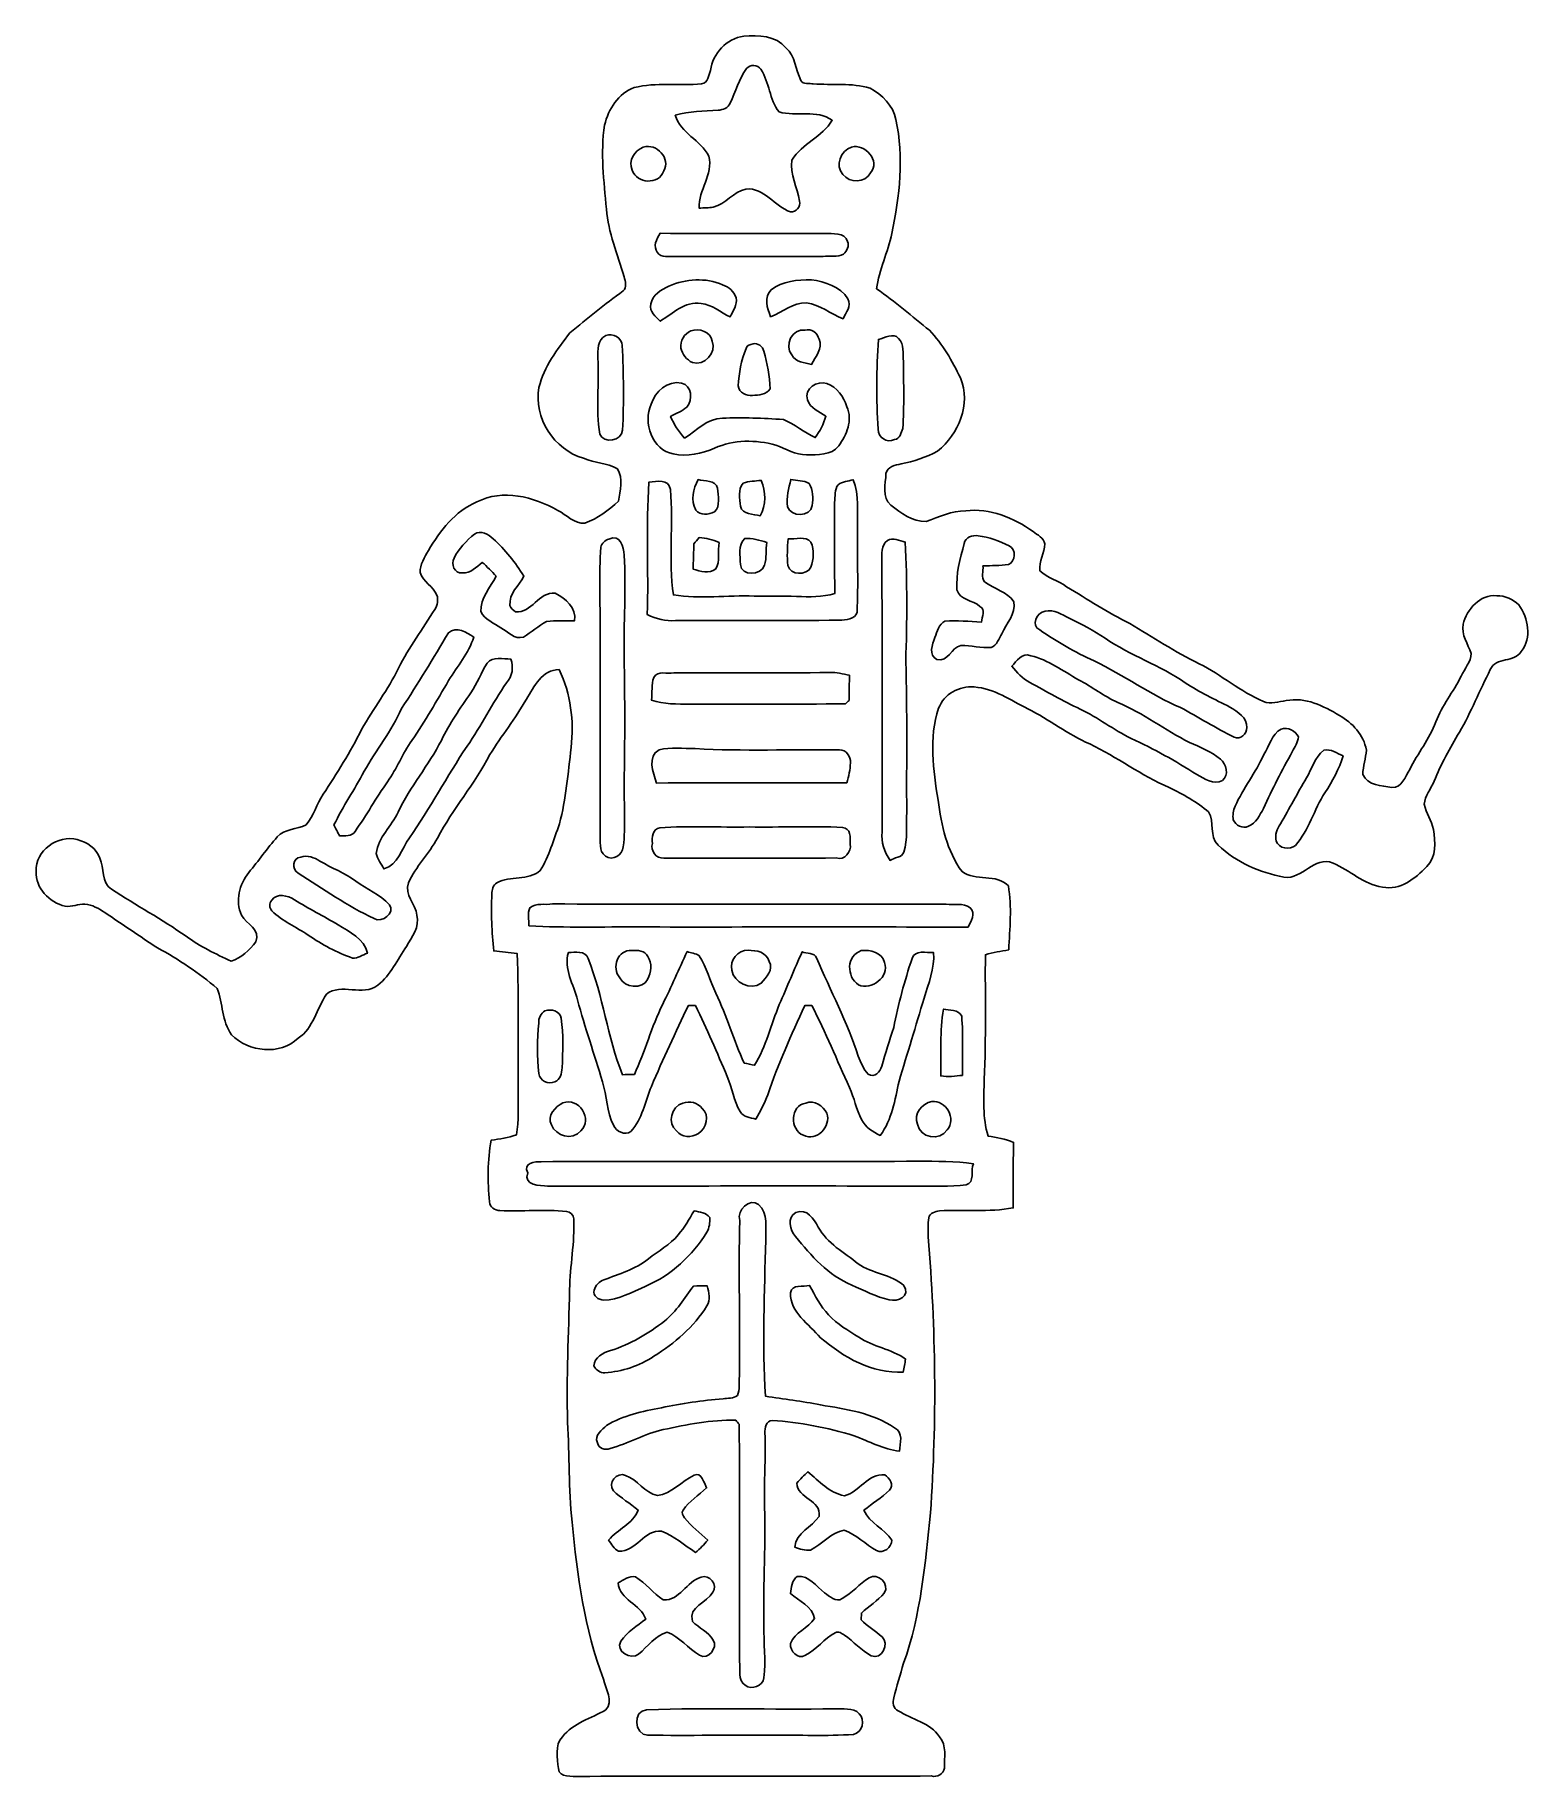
# Model space of a CAD drawing. Header units: centimetres. Extents: x -18.2 to 14, y -19.4 to 18.1.
import ezdxf

# ---------------------------------------------------------------- set-up
doc = ezdxf.new("R2010")
doc.units = ezdxf.units.CM
doc.header["$MEASUREMENT"] = 0
doc.layers.add('Camada 1', color=7, linetype='Continuous')

msp = doc.modelspace()

# ---------------------------------------------------------------- linework, layer by layer
at = {"layer": 'Camada 1'}
for points, knots in [([(-2.97497, 18.09327), (-2.66594, 18.12149), (-2.286, 18.10455), (-2.06939, 17.8442), (-2.06939, 17.8442), (-1.86478, 17.66358), (-1.86302, 17.37078), (-1.7466, 17.14112), (-1.7466, 17.14112), (-1.70215, 17.04481), (-1.5561, 17.08573), (-1.48202, 17.06527), (-1.48202, 17.06527), (-1.07527, 17.03811), (-0.65476, 17.09385), (-0.25859, 16.9739), (-0.25859, 16.9739), (0.00176, 16.83491), (0.23389, 16.59749), (0.29986, 16.30186), (0.29986, 16.30186), (0.46778, 15.49082), (0.38241, 14.65051), (0.21096, 13.84794), (0.21096, 13.84794), (0.12665, 13.44365), (-0.06562, 13.06936), (-0.11642, 12.65661), (-0.11642, 12.65661), (0.27905, 12.37968), (0.6477, 12.06747), (1.02235, 11.76337), (1.02235, 11.76337), (1.3014, 11.46528), (1.50954, 11.10544), (1.68769, 10.74032), (1.68769, 10.74032), (1.91735, 10.17058), (1.64994, 9.52923), (1.1938, 9.16411), (1.1938, 9.16411), (0.94827, 9.03076), (0.68086, 8.94539), (0.40852, 8.88788), (0.40852, 8.88788), (0.28787, 8.86354), (0.11218, 8.83003), (0.08396, 8.68257), (0.08396, 8.68257), (0.0762, 8.46243), (-0.00741, 8.16822), (0.18874, 8.00312), (0.18874, 8.00312), (0.40852, 7.83414), (0.65334, 7.63552), (0.94827, 7.65104), (0.94827, 7.65104), (1.22661, 7.74418), (1.49789, 7.88352), (1.79987, 7.8807), (1.79987, 7.8807), (2.32198, 7.93715), (2.83281, 7.73254), (3.25049, 7.43303), (3.25049, 7.43303), (3.34433, 7.36212), (3.47768, 7.29791), (3.50308, 7.16985), (3.50308, 7.16985), (3.49144, 6.973), (3.37996, 6.78956), (3.39443, 6.59059), (3.39443, 6.59059), (3.55741, 6.43361), (3.78954, 6.37822), (3.97228, 6.24699), (3.97228, 6.24699), (4.42172, 5.9757), (4.85916, 5.68219), (5.33329, 5.455), (5.33329, 5.455), (5.82436, 5.15585), (6.30767, 4.84152), (6.82449, 4.58646), (6.82449, 4.58646), (7.30497, 4.35046), (7.71313, 3.98568), (8.20843, 3.77825), (8.20843, 3.77825), (8.36648, 3.70487), (8.53475, 3.77578), (8.69632, 3.79448), (8.69632, 3.79448), (9.10766, 3.87985), (9.5003, 3.67947), (9.8425, 3.47557), (9.8425, 3.47557), (10.12296, 3.31682), (10.36496, 3.05752), (10.4207, 2.72944), (10.4207, 2.72944), (10.41365, 2.55376), (10.34732, 2.38442), (10.34521, 2.20733), (10.34521, 2.20733), (10.45139, 1.96779), (10.74773, 1.95792), (10.97209, 1.92864), (10.97209, 1.92864), (11.19011, 1.91417), (11.25502, 2.165), (11.35345, 2.31352), (11.35345, 2.31352), (11.52701, 2.66241), (11.77819, 2.97004), (11.91683, 3.33622), (11.91683, 3.33622), (12.04419, 3.69147), (12.29501, 3.98145), (12.45799, 4.31906), (12.45799, 4.31906), (12.53067, 4.48134), (12.67354, 4.62668), (12.67672, 4.81118), (12.67672, 4.81118), (12.6044, 5.01615), (12.4647, 5.20771), (12.50244, 5.43877), (12.50244, 5.43877), (12.58887, 5.7591), (12.86298, 6.09036), (13.22811, 6.05084), (13.22811, 6.05084), (13.40591, 6.05825), (13.57489, 5.97147), (13.70471, 5.85646), (13.70471, 5.85646), (13.90403, 5.56895), (13.98834, 5.15091), (13.7548, 4.85493), (13.7548, 4.85493), (13.61369, 4.60375), (13.20659, 4.7431), (13.08876, 4.46334), (13.08876, 4.46334), (12.86051, 4.01673), (12.67707, 3.54824), (12.42342, 3.11362), (12.42342, 3.11362), (12.21846, 2.77495), (12.02725, 2.42711), (11.87873, 2.05916), (11.87873, 2.05916), (11.80959, 1.89406), (11.68082, 1.74731), (11.66777, 1.56351), (11.66777, 1.56351), (11.70023, 1.37336), (11.8297, 1.21461), (11.86286, 1.02376), (11.86286, 1.02376), (11.90519, 0.7553), (11.93906, 0.42721), (11.71892, 0.22225), (11.71892, 0.22225), (11.47339, -0.03069), (11.14742, -0.2988), (10.76607, -0.21872), (10.76607, -0.21872), (10.3639, -0.15875), (10.06475, 0.14358), (9.7035, 0.30021), (9.7035, 0.30021), (9.29499, 0.46637), (9.05157, -0.06032), (8.64835, -0.00423), (8.64835, -0.00423), (8.12835, 0.09525), (7.614, 0.31362), (7.23089, 0.68756), (7.23089, 0.68756), (7.03015, 0.87242), (7.16315, 1.18604), (7.02627, 1.39876), (7.02627, 1.39876), (6.77051, 1.61219), (6.47912, 1.77941), (6.18137, 1.92652), (6.18137, 1.92652), (5.57883, 2.17805), (5.05672, 2.5841), (4.46793, 2.86279), (4.46793, 2.86279), (3.99979, 3.06776), (3.59551, 3.38843), (3.13972, 3.61632), (3.13972, 3.61632), (2.76789, 3.80365), (2.40877, 4.05483), (1.98261, 4.08975), (1.98261, 4.08975), (1.66476, 4.1208), (1.32997, 3.93277), (1.21602, 3.63114), (1.21602, 3.63114), (1.00118, 2.9905), (1.10172, 2.30293), (1.20438, 1.651), (1.20438, 1.651), (1.27811, 1.11619), (1.39382, 0.55704), (1.7205, 0.11465), (1.7205, 0.11465), (2.0006, -0.10054), (2.46768, 0.08149), (2.71745, -0.19226), (2.71745, -0.19226), (2.79506, -0.64311), (2.74849, -1.1109), (2.72697, -1.56739), (2.72697, -1.56739), (2.55764, -1.59667), (2.38901, -1.62772), (2.22356, -1.67287), (2.22356, -1.67287), (2.2158, -2.56752), (2.24049, -3.46322), (2.19957, -4.35751), (2.19957, -4.35751), (2.18934, -4.7625), (2.16182, -5.18019), (2.28071, -5.57389), (2.28071, -5.57389), (2.46486, -5.61093), (2.65642, -5.63245), (2.82928, -5.71112), (2.82928, -5.71112), (2.82081, -6.18102), (2.82187, -6.65092), (2.82222, -7.12082), (2.82222, -7.12082), (2.29835, -7.21536), (1.76283, -7.15962), (1.23437, -7.18361), (1.23437, -7.18361), (1.14265, -7.1949), (1.02799, -7.2323), (1.00295, -7.33319), (1.00295, -7.33319), (0.99095, -7.46866), (0.98742, -7.60483), (0.99272, -7.74206), (0.99272, -7.74206), (1.15711, -9.71832), (1.18216, -11.70728), (1.0414, -13.68637), (1.0414, -13.68637), (0.93027, -14.77327), (0.83397, -15.881), (0.4639, -16.9171), (0.4639, -16.9171), (0.38911, -17.16405), (0.31468, -17.41205), (0.25188, -17.66252), (0.25188, -17.66252), (0.2219, -17.76165), (0.24342, -17.89218), (0.34749, -17.94087), (0.34749, -17.94087), (0.63676, -18.13489), (1.0347, -18.1924), (1.23578, -18.50249), (1.23578, -18.50249), (1.40194, -18.68452), (1.33209, -18.95157), (1.34197, -19.17382), (1.34197, -19.17382), (1.33456, -19.30223), (1.17616, -19.38267), (1.05904, -19.34563), (1.05904, -19.34563), (-1.46967, -19.35938), (-3.99838, -19.34033), (-6.52709, -19.3548), (-6.52709, -19.3548), (-6.66538, -19.34704), (-6.93879, -19.39184), (-6.96595, -19.18758), (-6.96595, -19.18758), (-6.97971, -18.96322), (-7.05273, -18.68628), (-6.87952, -18.50284), (-6.87952, -18.50284), (-6.64175, -18.20227), (-6.25969, -18.10561), (-5.94219, -17.92146), (-5.94219, -17.92146), (-5.76262, -17.73802), (-5.9623, -17.46567), (-5.99299, -17.26353), (-5.99299, -17.26353), (-6.40468, -16.18227), (-6.56414, -15.02692), (-6.6675, -13.88039), (-6.6675, -13.88039), (-6.75005, -13.16637), (-6.72641, -12.4467), (-6.76592, -11.73021), (-6.76592, -11.73021), (-6.79909, -10.77912), (-6.74229, -9.82874), (-6.72536, -8.878), (-6.72536, -8.878), (-6.71266, -8.36895), (-6.61247, -7.86447), (-6.63257, -7.35471), (-6.63257, -7.35471), (-6.63399, -7.2711), (-6.70948, -7.20901), (-6.78709, -7.19702), (-6.78709, -7.19702), (-7.2644, -7.15292), (-7.74382, -7.19667), (-8.22149, -7.17832), (-8.22149, -7.17832), (-8.32979, -7.17797), (-8.44656, -7.10635), (-8.44973, -6.98888), (-8.44973, -6.98888), (-8.4843, -6.54826), (-8.49595, -6.09882), (-8.41128, -5.66279), (-8.41128, -5.66279), (-8.2296, -5.63527), (-8.04298, -5.61763), (-7.86977, -5.55061), (-7.86977, -5.55061), (-7.80485, -5.24051), (-7.83837, -4.91772), (-7.82814, -4.60375), (-7.82814, -4.60375), (-7.84648, -3.61703), (-7.8038, -2.62961), (-7.85389, -1.64394), (-7.85389, -1.64394), (-8.02146, -1.62631), (-8.18832, -1.60902), (-8.35554, -1.59103), (-8.35554, -1.59103), (-8.40175, -1.18533), (-8.41022, -0.77611), (-8.39752, -0.36901), (-8.39752, -0.36901), (-8.388, -0.28152), (-8.3753, -0.17251), (-8.29063, -0.12453), (-8.29063, -0.12453), (-7.99853, 0.03351), (-7.61929, -0.08502), (-7.354, 0.13652), (-7.354, 0.13652), (-7.16809, 0.44873), (-7.06367, 0.80116), (-6.94196, 1.14124), (-6.94196, 1.14124), (-6.79979, 1.67887), (-6.75746, 2.2352), (-6.69043, 2.78553), (-6.69043, 2.78553), (-6.62517, 3.35386), (-6.69749, 3.94511), (-6.94866, 4.46264), (-6.94866, 4.46264), (-7.32225, 4.46299), (-7.48383, 4.09399), (-7.65316, 3.82623), (-7.65316, 3.82623), (-7.8867, 3.41066), (-8.18903, 3.03918), (-8.43915, 2.63419), (-8.43915, 2.63419), (-8.76406, 2.00413), (-9.23643, 1.46473), (-9.56874, 0.83855), (-9.56874, 0.83855), (-9.74654, 0.49847), (-10.03441, 0.22578), (-10.18963, -0.12629), (-10.18963, -0.12629), (-10.28947, -0.38347), (-10.03617, -0.57926), (-10.0083, -0.82409), (-10.0083, -0.82409), (-9.9448, -1.06786), (-10.11872, -1.29822), (-10.23585, -1.49542), (-10.23585, -1.49542), (-10.42952, -1.78012), (-10.57522, -2.10891), (-10.84933, -2.32833), (-10.84933, -2.32833), (-11.17141, -2.58692), (-11.64131, -2.26624), (-11.95705, -2.52342), (-11.95705, -2.52342), (-12.16766, -2.83351), (-12.23257, -3.24767), (-12.56347, -3.47098), (-12.56347, -3.47098), (-12.95753, -3.84492), (-13.6278, -3.76696), (-13.9961, -3.39584), (-13.9961, -3.39584), (-14.21095, -3.10515), (-14.18237, -2.72097), (-14.30478, -2.39783), (-14.30478, -2.39783), (-14.70272, -2.06834), (-15.13417, -1.77447), (-15.58784, -1.52541), (-15.58784, -1.52541), (-15.97342, -1.28129), (-16.34596, -1.01635), (-16.72625, -0.76412), (-16.72625, -0.76412), (-16.85537, -0.67945), (-16.99577, -0.59761), (-17.15241, -0.58208), (-17.15241, -0.58208), (-17.29669, -0.58138), (-17.43639, -0.64664), (-17.58068, -0.629), (-17.58068, -0.629), (-17.91476, -0.54751), (-18.22944, -0.24024), (-18.20016, 0.12347), (-18.20016, 0.12347), (-18.23014, 0.56727), (-17.73026, 0.92075), (-17.31645, 0.80327), (-17.31645, 0.80327), (-17.10619, 0.75106), (-16.90793, 0.61595), (-16.83103, 0.40464), (-16.83103, 0.40464), (-16.73366, 0.18768), (-16.80704, -0.11747), (-16.58197, -0.26423), (-16.58197, -0.26423), (-16.05174, -0.60889), (-15.494, -0.91087), (-14.97647, -1.27529), (-14.97647, -1.27529), (-14.67697, -1.49507), (-14.33865, -1.65594), (-14.00492, -1.81363), (-14.00492, -1.81363), (-13.79149, -1.74202), (-13.60664, -1.57339), (-13.47576, -1.39347), (-13.47576, -1.39347), (-13.35969, -1.12959), (-13.67896, -1.01388), (-13.78444, -0.82091), (-13.78444, -0.82091), (-13.9192, -0.51858), (-13.83489, -0.15205), (-13.62498, 0.09596), (-13.62498, 0.09596), (-13.41967, 0.3496), (-13.22881, 0.6163), (-13.01362, 0.86184), (-13.01362, 0.86184), (-12.85275, 1.03999), (-12.58993, 1.01494), (-12.39308, 1.12466), (-12.39308, 1.12466), (-12.23045, 1.31762), (-12.16625, 1.57127), (-12.02619, 1.77906), (-12.02619, 1.77906), (-11.73515, 2.23414), (-11.4367, 2.6864), (-11.20105, 3.17324), (-11.20105, 3.17324), (-10.94352, 3.61915), (-10.63202, 4.03331), (-10.40271, 4.4958), (-10.40271, 4.4958), (-10.18222, 4.9403), (-9.88554, 5.3407), (-9.62166, 5.7591), (-9.62166, 5.7591), (-9.57157, 5.8487), (-9.54052, 5.96582), (-9.58109, 6.06319), (-9.58109, 6.06319), (-9.66329, 6.25122), (-9.87319, 6.35388), (-9.94057, 6.54861), (-9.94057, 6.54861), (-9.95151, 6.72536), (-9.83862, 6.87846), (-9.76277, 7.02804), (-9.76277, 7.02804), (-9.50983, 7.44961), (-9.18915, 7.87964), (-8.71784, 8.06944), (-8.71784, 8.06944), (-8.16328, 8.35942), (-7.49512, 8.18056), (-6.97935, 7.88882), (-6.97935, 7.88882), (-6.78639, 7.79462), (-6.62799, 7.59566), (-6.39339, 7.61224), (-6.39339, 7.61224), (-6.12387, 7.71595), (-5.87798, 7.88635), (-5.67443, 8.08849), (-5.67443, 8.08849), (-5.62963, 8.30333), (-5.56683, 8.58202), (-5.69489, 8.78558), (-5.69489, 8.78558), (-5.91573, 8.91505), (-6.18913, 8.90729), (-6.42267, 9.00924), (-6.42267, 9.00924), (-7.05802, 9.19057), (-7.50535, 9.87954), (-7.38293, 10.53535), (-7.38293, 10.53535), (-7.27357, 10.98021), (-6.98994, 11.35274), (-6.71795, 11.71046), (-6.71795, 11.71046), (-6.34259, 12.01879), (-5.96547, 12.32747), (-5.57071, 12.6111), (-5.57071, 12.6111), (-5.47723, 12.68942), (-5.52838, 12.81853), (-5.55096, 12.91696), (-5.55096, 12.91696), (-5.6956, 13.39744), (-5.89209, 13.8684), (-5.93161, 14.37428), (-5.93161, 14.37428), (-5.98417, 14.974), (-6.06637, 15.58043), (-5.96971, 16.18086), (-5.96971, 16.18086), (-5.89033, 16.52199), (-5.67584, 16.86313), (-5.33471, 16.9859), (-5.33471, 16.9859), (-4.86092, 17.1069), (-4.36527, 17.01976), (-3.88373, 17.06562), (-3.88373, 17.06562), (-3.74721, 17.0875), (-3.73309, 17.25013), (-3.69394, 17.35631), (-3.69394, 17.35631), (-3.63679, 17.72003), (-3.34857, 18.04247), (-2.97497, 18.09327), (-2.97497, 18.09327), (-2.97497, 18.09327), (-2.97497, 18.09327), (-2.97497, 18.09327)], [0, 0, 0, 0, 0.00694444, 0.00694444, 0.00694444, 0.00694444, 0.01388889, 0.01388889, 0.01388889, 0.01388889, 0.02083333, 0.02083333, 0.02083333, 0.02083333, 0.02777778, 0.02777778, 0.02777778, 0.02777778, 0.03472222, 0.03472222, 0.03472222, 0.03472222, 0.04166667, 0.04166667, 0.04166667, 0.04166667, 0.04861111, 0.04861111, 0.04861111, 0.04861111, 0.05555556, 0.05555556, 0.05555556, 0.05555556, 0.0625, 0.0625, 0.0625, 0.0625, 0.06944444, 0.06944444, 0.06944444, 0.06944444, 0.07638889, 0.07638889, 0.07638889, 0.07638889, 0.08333333, 0.08333333, 0.08333333, 0.08333333, 0.09027778, 0.09027778, 0.09027778, 0.09027778, 0.09722222, 0.09722222, 0.09722222, 0.09722222, 0.10416667, 0.10416667, 0.10416667, 0.10416667, 0.11111111, 0.11111111, 0.11111111, 0.11111111, 0.11805556, 0.11805556, 0.11805556, 0.11805556, 0.125, 0.125, 0.125, 0.125, 0.13194444, 0.13194444, 0.13194444, 0.13194444, 0.13888889, 0.13888889, 0.13888889, 0.13888889, 0.14583333, 0.14583333, 0.14583333, 0.14583333, 0.15277778, 0.15277778, 0.15277778, 0.15277778, 0.15972222, 0.15972222, 0.15972222, 0.15972222, 0.16666667, 0.16666667, 0.16666667, 0.16666667, 0.17361111, 0.17361111, 0.17361111, 0.17361111, 0.18055556, 0.18055556, 0.18055556, 0.18055556, 0.1875, 0.1875, 0.1875, 0.1875, 0.19444444, 0.19444444, 0.19444444, 0.19444444, 0.20138889, 0.20138889, 0.20138889, 0.20138889, 0.20833333, 0.20833333, 0.20833333, 0.20833333, 0.21527778, 0.21527778, 0.21527778, 0.21527778, 0.22222222, 0.22222222, 0.22222222, 0.22222222, 0.22916667, 0.22916667, 0.22916667, 0.22916667, 0.23611111, 0.23611111, 0.23611111, 0.23611111, 0.24305556, 0.24305556, 0.24305556, 0.24305556, 0.25, 0.25, 0.25, 0.25, 0.25694444, 0.25694444, 0.25694444, 0.25694444, 0.26388889, 0.26388889, 0.26388889, 0.26388889, 0.27083333, 0.27083333, 0.27083333, 0.27083333, 0.27777778, 0.27777778, 0.27777778, 0.27777778, 0.28472222, 0.28472222, 0.28472222, 0.28472222, 0.29166667, 0.29166667, 0.29166667, 0.29166667, 0.29861111, 0.29861111, 0.29861111, 0.29861111, 0.30555556, 0.30555556, 0.30555556, 0.30555556, 0.3125, 0.3125, 0.3125, 0.3125, 0.31944444, 0.31944444, 0.31944444, 0.31944444, 0.32638889, 0.32638889, 0.32638889, 0.32638889, 0.33333333, 0.33333333, 0.33333333, 0.33333333, 0.34027778, 0.34027778, 0.34027778, 0.34027778, 0.34722222, 0.34722222, 0.34722222, 0.34722222, 0.35416667, 0.35416667, 0.35416667, 0.35416667, 0.36111111, 0.36111111, 0.36111111, 0.36111111, 0.36805556, 0.36805556, 0.36805556, 0.36805556, 0.375, 0.375, 0.375, 0.375, 0.38194444, 0.38194444, 0.38194444, 0.38194444, 0.38888889, 0.38888889, 0.38888889, 0.38888889, 0.39583333, 0.39583333, 0.39583333, 0.39583333, 0.40277778, 0.40277778, 0.40277778, 0.40277778, 0.40972222, 0.40972222, 0.40972222, 0.40972222, 0.41666667, 0.41666667, 0.41666667, 0.41666667, 0.42361111, 0.42361111, 0.42361111, 0.42361111, 0.43055556, 0.43055556, 0.43055556, 0.43055556, 0.4375, 0.4375, 0.4375, 0.4375, 0.44444444, 0.44444444, 0.44444444, 0.44444444, 0.45138889, 0.45138889, 0.45138889, 0.45138889, 0.45833333, 0.45833333, 0.45833333, 0.45833333, 0.46527778, 0.46527778, 0.46527778, 0.46527778, 0.47222222, 0.47222222, 0.47222222, 0.47222222, 0.47916667, 0.47916667, 0.47916667, 0.47916667, 0.48611111, 0.48611111, 0.48611111, 0.48611111, 0.49305556, 0.49305556, 0.49305556, 0.49305556, 0.5, 0.5, 0.5, 0.5, 0.50694444, 0.50694444, 0.50694444, 0.50694444, 0.51388889, 0.51388889, 0.51388889, 0.51388889, 0.52083333, 0.52083333, 0.52083333, 0.52083333, 0.52777778, 0.52777778, 0.52777778, 0.52777778, 0.53472222, 0.53472222, 0.53472222, 0.53472222, 0.54166667, 0.54166667, 0.54166667, 0.54166667, 0.54861111, 0.54861111, 0.54861111, 0.54861111, 0.55555556, 0.55555556, 0.55555556, 0.55555556, 0.5625, 0.5625, 0.5625, 0.5625, 0.56944444, 0.56944444, 0.56944444, 0.56944444, 0.57638889, 0.57638889, 0.57638889, 0.57638889, 0.58333333, 0.58333333, 0.58333333, 0.58333333, 0.59027778, 0.59027778, 0.59027778, 0.59027778, 0.59722222, 0.59722222, 0.59722222, 0.59722222, 0.60416667, 0.60416667, 0.60416667, 0.60416667, 0.61111111, 0.61111111, 0.61111111, 0.61111111, 0.61805556, 0.61805556, 0.61805556, 0.61805556, 0.625, 0.625, 0.625, 0.625, 0.63194444, 0.63194444, 0.63194444, 0.63194444, 0.63888889, 0.63888889, 0.63888889, 0.63888889, 0.64583333, 0.64583333, 0.64583333, 0.64583333, 0.65277778, 0.65277778, 0.65277778, 0.65277778, 0.65972222, 0.65972222, 0.65972222, 0.65972222, 0.66666667, 0.66666667, 0.66666667, 0.66666667, 0.67361111, 0.67361111, 0.67361111, 0.67361111, 0.68055556, 0.68055556, 0.68055556, 0.68055556, 0.6875, 0.6875, 0.6875, 0.6875, 0.69444444, 0.69444444, 0.69444444, 0.69444444, 0.70138889, 0.70138889, 0.70138889, 0.70138889, 0.70833333, 0.70833333, 0.70833333, 0.70833333, 0.71527778, 0.71527778, 0.71527778, 0.71527778, 0.72222222, 0.72222222, 0.72222222, 0.72222222, 0.72916667, 0.72916667, 0.72916667, 0.72916667, 0.73611111, 0.73611111, 0.73611111, 0.73611111, 0.74305556, 0.74305556, 0.74305556, 0.74305556, 0.75, 0.75, 0.75, 0.75, 0.75694444, 0.75694444, 0.75694444, 0.75694444, 0.76388889, 0.76388889, 0.76388889, 0.76388889, 0.77083333, 0.77083333, 0.77083333, 0.77083333, 0.77777778, 0.77777778, 0.77777778, 0.77777778, 0.78472222, 0.78472222, 0.78472222, 0.78472222, 0.79166667, 0.79166667, 0.79166667, 0.79166667, 0.79861111, 0.79861111, 0.79861111, 0.79861111, 0.80555556, 0.80555556, 0.80555556, 0.80555556, 0.8125, 0.8125, 0.8125, 0.8125, 0.81944444, 0.81944444, 0.81944444, 0.81944444, 0.82638889, 0.82638889, 0.82638889, 0.82638889, 0.83333333, 0.83333333, 0.83333333, 0.83333333, 0.84027778, 0.84027778, 0.84027778, 0.84027778, 0.84722222, 0.84722222, 0.84722222, 0.84722222, 0.85416667, 0.85416667, 0.85416667, 0.85416667, 0.86111111, 0.86111111, 0.86111111, 0.86111111, 0.86805556, 0.86805556, 0.86805556, 0.86805556, 0.875, 0.875, 0.875, 0.875, 0.88194444, 0.88194444, 0.88194444, 0.88194444, 0.88888889, 0.88888889, 0.88888889, 0.88888889, 0.89583333, 0.89583333, 0.89583333, 0.89583333, 0.90277778, 0.90277778, 0.90277778, 0.90277778, 0.90972222, 0.90972222, 0.90972222, 0.90972222, 0.91666667, 0.91666667, 0.91666667, 0.91666667, 0.92361111, 0.92361111, 0.92361111, 0.92361111, 0.93055556, 0.93055556, 0.93055556, 0.93055556, 0.9375, 0.9375, 0.9375, 0.9375, 0.94444444, 0.94444444, 0.94444444, 0.94444444, 0.95138889, 0.95138889, 0.95138889, 0.95138889, 0.95833333, 0.95833333, 0.95833333, 0.95833333, 0.96527778, 0.96527778, 0.96527778, 0.96527778, 0.97222222, 0.97222222, 0.97222222, 0.97222222, 0.97916667, 0.97916667, 0.97916667, 0.97916667, 0.98611111, 0.98611111, 0.98611111, 0.98611111, 1, 1, 1, 1]), ([(-2.91747, 17.39935), (-3.07834, 17.17181), (-3.15101, 16.89947), (-3.26884, 16.65005), (-3.26884, 16.65005), (-3.31258, 16.54845), (-3.42441, 16.50718), (-3.52742, 16.50047), (-3.52742, 16.50047), (-3.83681, 16.47966), (-4.14972, 16.47578), (-4.45064, 16.39323), (-4.45064, 16.39323), (-4.33776, 16.00658), (-3.89961, 15.85842), (-3.73062, 15.51058), (-3.73062, 15.51058), (-3.62338, 15.11758), (-3.95358, 14.78209), (-3.93629, 14.39439), (-3.93629, 14.39439), (-3.83469, 14.39827), (-3.73204, 14.39651), (-3.63114, 14.4152), (-3.63114, 14.4152), (-3.36268, 14.478), (-3.19864, 14.74717), (-2.92876, 14.80255), (-2.92876, 14.80255), (-2.53083, 14.84207), (-2.31563, 14.4272), (-1.97132, 14.31149), (-1.97132, 14.31149), (-1.84961, 14.29738), (-1.74696, 14.42826), (-1.77518, 14.54538), (-1.77518, 14.54538), (-1.82633, 14.84101), (-1.98684, 15.11723), (-1.93851, 15.42697), (-1.93851, 15.42697), (-1.72332, 15.78363), (-1.28799, 15.92615), (-1.07209, 16.28387), (-1.07209, 16.28387), (-1.40335, 16.52023), (-1.84644, 16.36254), (-2.21756, 16.46167), (-2.21756, 16.46167), (-2.42676, 16.7326), (-2.42358, 17.09632), (-2.60562, 17.38101), (-2.60562, 17.38101), (-2.6737, 17.48084), (-2.83951, 17.49178), (-2.91747, 17.39935), (-2.91747, 17.39935), (-2.91747, 17.39935), (-2.91747, 17.39935), (-2.91747, 17.39935)], [0, 0, 0, 0, 0.0625, 0.0625, 0.0625, 0.0625, 0.125, 0.125, 0.125, 0.125, 0.1875, 0.1875, 0.1875, 0.1875, 0.25, 0.25, 0.25, 0.25, 0.3125, 0.3125, 0.3125, 0.3125, 0.375, 0.375, 0.375, 0.375, 0.4375, 0.4375, 0.4375, 0.4375, 0.5, 0.5, 0.5, 0.5, 0.5625, 0.5625, 0.5625, 0.5625, 0.625, 0.625, 0.625, 0.625, 0.6875, 0.6875, 0.6875, 0.6875, 0.75, 0.75, 0.75, 0.75, 0.8125, 0.8125, 0.8125, 0.8125, 0.875, 0.875, 0.875, 0.875, 1, 1, 1, 1]), ([(-5.13715, 15.70496), (-5.32342, 15.63229), (-5.47264, 15.41321), (-5.37492, 15.21037), (-5.37492, 15.21037), (-5.28108, 14.9158), (-4.80519, 14.88652), (-4.69688, 15.19237), (-4.69688, 15.19237), (-4.5406, 15.4626), (-4.84928, 15.79668), (-5.13715, 15.70496), (-5.13715, 15.70496), (-5.13715, 15.70496), (-5.13715, 15.70496), (-5.13715, 15.70496)], [0, 0, 0, 0, 0.2, 0.2, 0.2, 0.2, 0.4, 0.4, 0.4, 0.4, 0.6, 0.6, 0.6, 0.6, 1, 1, 1, 1]), ([(-0.65722, 15.70531), (-0.88441, 15.62947), (-1.022, 15.31197), (-0.84455, 15.11935), (-0.84455, 15.11935), (-0.69956, 14.92532), (-0.36266, 14.93026), (-0.2473, 15.15216), (-0.2473, 15.15216), (-0.02963, 15.40616), (-0.36654, 15.7921), (-0.65722, 15.70531), (-0.65722, 15.70531), (-0.65722, 15.70531), (-0.65722, 15.70531), (-0.65722, 15.70531)], [0, 0, 0, 0, 0.2, 0.2, 0.2, 0.2, 0.4, 0.4, 0.4, 0.4, 0.6, 0.6, 0.6, 0.6, 1, 1, 1, 1]), ([(-4.77626, 13.85217), (-4.8133, 13.7855), (-4.85352, 13.71953), (-4.87504, 13.64615), (-4.87504, 13.64615), (-4.91314, 13.50998), (-4.80907, 13.34382), (-4.65878, 13.35264), (-4.65878, 13.35264), (-3.52919, 13.34805), (-2.39889, 13.35405), (-1.26894, 13.35158), (-1.26894, 13.35158), (-1.12607, 13.37169), (-0.96132, 13.33253), (-0.82832, 13.40555), (-0.82832, 13.40555), (-0.76235, 13.47188), (-0.6925, 13.57806), (-0.7433, 13.67225), (-0.7433, 13.67225), (-0.80222, 13.8871), (-1.07209, 13.8303), (-1.23402, 13.84864), (-1.23402, 13.84864), (-2.41476, 13.85076), (-3.59551, 13.83877), (-4.77626, 13.85217), (-4.77626, 13.85217), (-4.77626, 13.85217), (-4.77626, 13.85217), (-4.77626, 13.85217)], [0, 0, 0, 0, 0.11111111, 0.11111111, 0.11111111, 0.11111111, 0.22222222, 0.22222222, 0.22222222, 0.22222222, 0.33333333, 0.33333333, 0.33333333, 0.33333333, 0.44444444, 0.44444444, 0.44444444, 0.44444444, 0.55555556, 0.55555556, 0.55555556, 0.55555556, 0.66666667, 0.66666667, 0.66666667, 0.66666667, 0.77777778, 0.77777778, 0.77777778, 0.77777778, 1, 1, 1, 1]), ([(-4.58576, 12.71623), (-4.74557, 12.63756), (-4.94806, 12.52467), (-4.97417, 12.33029), (-4.97417, 12.33029), (-5.01756, 12.1599), (-4.8701, 12.06324), (-4.77202, 11.96022), (-4.77202, 11.96022), (-4.50286, 12.12956), (-4.2418, 12.39626), (-3.89572, 12.34052), (-3.89572, 12.34052), (-3.65972, 12.31865), (-3.47698, 12.15178), (-3.27201, 12.05089), (-3.27201, 12.05089), (-3.21169, 12.18318), (-3.10691, 12.307), (-3.13655, 12.46505), (-3.13655, 12.46505), (-3.19546, 12.60404), (-3.29353, 12.69647), (-3.43076, 12.74233), (-3.43076, 12.74233), (-3.79659, 12.90532), (-4.22416, 12.87074), (-4.58576, 12.71623), (-4.58576, 12.71623), (-4.58576, 12.71623), (-4.58576, 12.71623), (-4.58576, 12.71623)], [0, 0, 0, 0, 0.11111111, 0.11111111, 0.11111111, 0.11111111, 0.22222222, 0.22222222, 0.22222222, 0.22222222, 0.33333333, 0.33333333, 0.33333333, 0.33333333, 0.44444444, 0.44444444, 0.44444444, 0.44444444, 0.55555556, 0.55555556, 0.55555556, 0.55555556, 0.66666667, 0.66666667, 0.66666667, 0.66666667, 0.77777778, 0.77777778, 0.77777778, 0.77777778, 1, 1, 1, 1]), ([(-2.38725, 12.63615), (-2.546, 12.47987), (-2.47191, 12.23715), (-2.39748, 12.05724), (-2.39748, 12.05724), (-2.14066, 12.1539), (-1.91488, 12.35957), (-1.62736, 12.35639), (-1.62736, 12.35639), (-1.33315, 12.31935), (-1.10772, 12.11333), (-0.83714, 12.01244), (-0.83714, 12.01244), (-0.77929, 12.14684), (-0.64982, 12.28372), (-0.73625, 12.44106), (-0.73625, 12.44106), (-0.89323, 12.70988), (-1.23261, 12.80936), (-1.52153, 12.85275), (-1.52153, 12.85275), (-1.82033, 12.85734), (-2.13854, 12.81536), (-2.38725, 12.63615), (-2.38725, 12.63615), (-2.38725, 12.63615), (-2.38725, 12.63615), (-2.38725, 12.63615)], [0, 0, 0, 0, 0.125, 0.125, 0.125, 0.125, 0.25, 0.25, 0.25, 0.25, 0.375, 0.375, 0.375, 0.375, 0.5, 0.5, 0.5, 0.5, 0.625, 0.625, 0.625, 0.625, 0.75, 0.75, 0.75, 0.75, 1, 1, 1, 1]), ([(-5.94713, 11.64872), (-6.12422, 11.55982), (-6.11822, 11.33898), (-6.11646, 11.16718), (-6.11646, 11.16718), (-6.08401, 10.62249), (-6.16126, 10.0718), (-6.0766, 9.53135), (-6.0766, 9.53135), (-5.98099, 9.31439), (-5.6074, 9.38354), (-5.58236, 9.61637), (-5.58236, 9.61637), (-5.55837, 10.22103), (-5.55731, 10.82922), (-5.59223, 11.43388), (-5.59223, 11.43388), (-5.59541, 11.60462), (-5.79261, 11.70764), (-5.94713, 11.64872), (-5.94713, 11.64872), (-5.94713, 11.64872), (-5.94713, 11.64872), (-5.94713, 11.64872)], [0, 0, 0, 0, 0.14285714, 0.14285714, 0.14285714, 0.14285714, 0.28571429, 0.28571429, 0.28571429, 0.28571429, 0.42857143, 0.42857143, 0.42857143, 0.42857143, 0.57142857, 0.57142857, 0.57142857, 0.57142857, 0.71428571, 0.71428571, 0.71428571, 0.71428571, 1, 1, 1, 1]), ([(-4.11339, 11.75314), (-4.2545, 11.69388), (-4.34411, 11.53266), (-4.33176, 11.38202), (-4.33176, 11.38202), (-4.29966, 11.24973), (-4.20546, 11.12802), (-4.08093, 11.07087), (-4.08093, 11.07087), (-3.82905, 10.98867), (-3.54718, 11.28254), (-3.65337, 11.53125), (-3.65337, 11.53125), (-3.69252, 11.73092), (-3.93312, 11.81805), (-4.11339, 11.75314), (-4.11339, 11.75314), (-4.11339, 11.75314), (-4.11339, 11.75314), (-4.11339, 11.75314)], [0, 0, 0, 0, 0.16666667, 0.16666667, 0.16666667, 0.16666667, 0.33333333, 0.33333333, 0.33333333, 0.33333333, 0.5, 0.5, 0.5, 0.5, 0.66666667, 0.66666667, 0.66666667, 0.66666667, 1, 1, 1, 1]), ([(-1.94134, 11.23527), (-1.86619, 11.0744), (-1.66194, 11.07017), (-1.51659, 11.0296), (-1.51659, 11.0296), (-1.43157, 11.19999), (-1.27388, 11.36685), (-1.35431, 11.57393), (-1.35431, 11.57393), (-1.39136, 11.69705), (-1.51271, 11.81841), (-1.6577, 11.76408), (-1.6577, 11.76408), (-1.92793, 11.81276), (-2.11737, 11.43741), (-1.94134, 11.23527), (-1.94134, 11.23527), (-1.94134, 11.23527), (-1.94134, 11.23527), (-1.94134, 11.23527)], [0, 0, 0, 0, 0.16666667, 0.16666667, 0.16666667, 0.16666667, 0.33333333, 0.33333333, 0.33333333, 0.33333333, 0.5, 0.5, 0.5, 0.5, 0.66666667, 0.66666667, 0.66666667, 0.66666667, 1, 1, 1, 1]), ([(-0.07867, 11.56723), (-0.1203, 10.92482), (-0.12735, 10.27783), (-0.08502, 9.63507), (-0.08502, 9.63507), (-0.08008, 9.46432), (0.0956, 9.32427), (0.26776, 9.41529), (0.26776, 9.41529), (0.38629, 9.42199), (0.41416, 9.56275), (0.44662, 9.65306), (0.44662, 9.65306), (0.47872, 10.13319), (0.4632, 10.61544), (0.45932, 11.09592), (0.45932, 11.09592), (0.44062, 11.25925), (0.48436, 11.46104), (0.35384, 11.5891), (0.35384, 11.5891), (0.24306, 11.7221), (0.0568, 11.59616), (-0.07867, 11.56723), (-0.07867, 11.56723), (-0.07867, 11.56723), (-0.07867, 11.56723), (-0.07867, 11.56723)], [0, 0, 0, 0, 0.125, 0.125, 0.125, 0.125, 0.25, 0.25, 0.25, 0.25, 0.375, 0.375, 0.375, 0.375, 0.5, 0.5, 0.5, 0.5, 0.625, 0.625, 0.625, 0.625, 0.75, 0.75, 0.75, 0.75, 1, 1, 1, 1]), ([(-2.7753, 11.47339), (-2.83386, 11.45716), (-2.91218, 11.45117), (-2.92523, 11.37426), (-2.92523, 11.37426), (-3.03212, 11.12132), (-3.08257, 10.84157), (-3.09351, 10.56781), (-3.09351, 10.56781), (-3.08363, 10.41612), (-2.91677, 10.36002), (-2.78694, 10.36073), (-2.78694, 10.36073), (-2.65289, 10.37167), (-2.48602, 10.3766), (-2.40947, 10.50466), (-2.40947, 10.50466), (-2.41088, 10.78054), (-2.47826, 11.05112), (-2.54212, 11.31782), (-2.54212, 11.31782), (-2.56963, 11.41624), (-2.67088, 11.49809), (-2.7753, 11.47339), (-2.7753, 11.47339), (-2.7753, 11.47339), (-2.7753, 11.47339), (-2.7753, 11.47339)], [0, 0, 0, 0, 0.125, 0.125, 0.125, 0.125, 0.25, 0.25, 0.25, 0.25, 0.375, 0.375, 0.375, 0.375, 0.5, 0.5, 0.5, 0.5, 0.625, 0.625, 0.625, 0.625, 0.75, 0.75, 0.75, 0.75, 1, 1, 1, 1]), ([(-4.96958, 10.17305), (-5.15056, 9.78147), (-4.94771, 9.18492), (-4.49404, 9.10237), (-4.49404, 9.10237), (-4.19276, 9.03817), (-3.88197, 9.10731), (-3.60292, 9.22725), (-3.60292, 9.22725), (-3.19264, 9.41352), (-2.71568, 9.41423), (-2.28741, 9.29252), (-2.28741, 9.29252), (-2.07081, 9.21067), (-1.86126, 9.08614), (-1.62348, 9.0812), (-1.62348, 9.0812), (-1.3903, 9.08473), (-1.09396, 9.07133), (-0.93239, 9.27523), (-0.93239, 9.27523), (-0.76235, 9.51371), (-0.62724, 9.83015), (-0.75882, 10.12014), (-0.75882, 10.12014), (-0.82197, 10.33498), (-0.96661, 10.54312), (-1.18569, 10.61755), (-1.18569, 10.61755), (-1.38818, 10.69164), (-1.69263, 10.50396), (-1.60337, 10.26477), (-1.60337, 10.26477), (-1.54446, 10.08415), (-1.35361, 10.01254), (-1.20967, 9.91411), (-1.20967, 9.91411), (-1.25836, 9.74937), (-1.33421, 9.59309), (-1.43792, 9.45585), (-1.43792, 9.45585), (-1.67534, 9.57015), (-1.88136, 9.73984), (-2.12337, 9.84356), (-2.12337, 9.84356), (-2.55976, 9.87178), (-2.99967, 9.8933), (-3.43676, 9.87107), (-3.43676, 9.87107), (-3.76837, 9.86508), (-3.99097, 9.61002), (-4.2485, 9.44386), (-4.2485, 9.44386), (-4.37938, 9.57721), (-4.47851, 9.73949), (-4.54907, 9.91235), (-4.54907, 9.91235), (-4.43301, 9.97726), (-4.30177, 10.02206), (-4.20264, 10.11343), (-4.20264, 10.11343), (-4.06823, 10.26195), (-4.0894, 10.58263), (-4.31447, 10.62708), (-4.31447, 10.62708), (-4.61786, 10.6934), (-4.88103, 10.44222), (-4.96958, 10.17305), (-4.96958, 10.17305), (-4.96958, 10.17305), (-4.96958, 10.17305), (-4.96958, 10.17305)], [0, 0, 0, 0, 0.05263158, 0.05263158, 0.05263158, 0.05263158, 0.10526316, 0.10526316, 0.10526316, 0.10526316, 0.15789474, 0.15789474, 0.15789474, 0.15789474, 0.21052632, 0.21052632, 0.21052632, 0.21052632, 0.26315789, 0.26315789, 0.26315789, 0.26315789, 0.31578947, 0.31578947, 0.31578947, 0.31578947, 0.36842105, 0.36842105, 0.36842105, 0.36842105, 0.42105263, 0.42105263, 0.42105263, 0.42105263, 0.47368421, 0.47368421, 0.47368421, 0.47368421, 0.52631579, 0.52631579, 0.52631579, 0.52631579, 0.57894737, 0.57894737, 0.57894737, 0.57894737, 0.63157895, 0.63157895, 0.63157895, 0.63157895, 0.68421053, 0.68421053, 0.68421053, 0.68421053, 0.73684211, 0.73684211, 0.73684211, 0.73684211, 0.78947368, 0.78947368, 0.78947368, 0.78947368, 0.84210526, 0.84210526, 0.84210526, 0.84210526, 0.89473684, 0.89473684, 0.89473684, 0.89473684, 1, 1, 1, 1]), ([(-5.01615, 8.4963), (-5.08141, 7.54768), (-5.02391, 6.59518), (-5.05107, 5.6448), (-5.05107, 5.6448), (-4.86234, 5.5566), (-4.65667, 5.49839), (-4.44571, 5.51674), (-4.44571, 5.51674), (-3.26954, 5.52979), (-2.09303, 5.50792), (-0.91722, 5.52662), (-0.91722, 5.52662), (-0.78528, 5.52344), (-0.5782, 5.54249), (-0.53728, 5.70018), (-0.53728, 5.70018), (-0.50835, 6.29849), (-0.53834, 6.89786), (-0.52529, 7.49653), (-0.52529, 7.49653), (-0.53728, 7.84613), (-0.49001, 8.21584), (-0.6223, 8.54851), (-0.6223, 8.54851), (-0.7299, 8.515), (-0.85266, 8.51253), (-0.94333, 8.44056), (-0.94333, 8.44056), (-1.03011, 8.3379), (-1.00577, 8.18374), (-1.02094, 8.06203), (-1.02094, 8.06203), (-1.0347, 7.40798), (-1.01988, 6.75322), (-1.01812, 6.09882), (-1.01812, 6.09882), (-1.28482, 6.01945), (-1.56386, 6.02509), (-1.83868, 6.03638), (-1.83868, 6.03638), (-2.14277, 6.04767), (-2.44651, 6.03956), (-2.75061, 6.04591), (-2.75061, 6.04591), (-3.33057, 6.0646), (-3.91266, 5.97394), (-4.4898, 6.06989), (-4.4898, 6.06989), (-4.60128, 6.82307), (-4.48451, 7.58578), (-4.55471, 8.33967), (-4.55471, 8.33967), (-4.59105, 8.57074), (-4.84576, 8.51888), (-5.01615, 8.4963), (-5.01615, 8.4963), (-5.01615, 8.4963), (-5.01615, 8.4963), (-5.01615, 8.4963)], [0, 0, 0, 0, 0.0625, 0.0625, 0.0625, 0.0625, 0.125, 0.125, 0.125, 0.125, 0.1875, 0.1875, 0.1875, 0.1875, 0.25, 0.25, 0.25, 0.25, 0.3125, 0.3125, 0.3125, 0.3125, 0.375, 0.375, 0.375, 0.375, 0.4375, 0.4375, 0.4375, 0.4375, 0.5, 0.5, 0.5, 0.5, 0.5625, 0.5625, 0.5625, 0.5625, 0.625, 0.625, 0.625, 0.625, 0.6875, 0.6875, 0.6875, 0.6875, 0.75, 0.75, 0.75, 0.75, 0.8125, 0.8125, 0.8125, 0.8125, 0.875, 0.875, 0.875, 0.875, 1, 1, 1, 1]), ([(-3.95746, 8.54992), (-4.06894, 8.35272), (-4.11974, 8.10789), (-4.01038, 7.89552), (-4.01038, 7.89552), (-3.91619, 7.78157), (-3.72745, 7.78616), (-3.60892, 7.85989), (-3.60892, 7.85989), (-3.46639, 7.98407), (-3.53589, 8.2042), (-3.54012, 8.36507), (-3.54012, 8.36507), (-3.57964, 8.54639), (-3.82976, 8.51182), (-3.95746, 8.54992), (-3.95746, 8.54992), (-3.95746, 8.54992), (-3.95746, 8.54992), (-3.95746, 8.54992)], [0, 0, 0, 0, 0.16666667, 0.16666667, 0.16666667, 0.16666667, 0.33333333, 0.33333333, 0.33333333, 0.33333333, 0.5, 0.5, 0.5, 0.5, 0.66666667, 0.66666667, 0.66666667, 0.66666667, 1, 1, 1, 1]), ([(-2.98873, 8.47302), (-3.10621, 8.34319), (-3.0667, 8.13541), (-3.04729, 7.97842), (-3.04729, 7.97842), (-3.00884, 7.78933), (-2.76154, 7.81262), (-2.62643, 7.76922), (-2.62643, 7.76922), (-2.48567, 8.00664), (-2.50402, 8.2871), (-2.60068, 8.5351), (-2.60068, 8.5351), (-2.73015, 8.51605), (-2.86597, 8.51994), (-2.98873, 8.47302), (-2.98873, 8.47302), (-2.98873, 8.47302), (-2.98873, 8.47302), (-2.98873, 8.47302)], [0, 0, 0, 0, 0.16666667, 0.16666667, 0.16666667, 0.16666667, 0.33333333, 0.33333333, 0.33333333, 0.33333333, 0.5, 0.5, 0.5, 0.5, 0.66666667, 0.66666667, 0.66666667, 0.66666667, 1, 1, 1, 1]), ([(-1.96356, 8.55592), (-2.00801, 8.36365), (-2.05987, 8.16786), (-2.03517, 7.96854), (-2.03517, 7.96854), (-1.96991, 7.741), (-1.53599, 7.73959), (-1.50354, 7.99112), (-1.50354, 7.99112), (-1.48167, 8.15093), (-1.47637, 8.32767), (-1.57021, 8.46737), (-1.57021, 8.46737), (-1.68487, 8.54322), (-1.83938, 8.52099), (-1.96356, 8.55592), (-1.96356, 8.55592), (-1.96356, 8.55592), (-1.96356, 8.55592), (-1.96356, 8.55592)], [0, 0, 0, 0, 0.16666667, 0.16666667, 0.16666667, 0.16666667, 0.33333333, 0.33333333, 0.33333333, 0.33333333, 0.5, 0.5, 0.5, 0.5, 0.66666667, 0.66666667, 0.66666667, 0.66666667, 1, 1, 1, 1]), ([(-8.77111, 7.37799), (-8.9468, 7.23724), (-9.1059, 7.06296), (-9.21103, 6.86294), (-9.21103, 6.86294), (-9.28934, 6.73664), (-9.1948, 6.51969), (-9.03323, 6.54262), (-9.03323, 6.54262), (-8.84837, 6.52321), (-8.73372, 6.67456), (-8.60178, 6.77051), (-8.60178, 6.77051), (-8.49736, 6.67773), (-8.4007, 6.57684), (-8.30721, 6.47277), (-8.30721, 6.47277), (-8.43104, 6.22688), (-8.64694, 6.00146), (-8.63247, 5.70971), (-8.63247, 5.70971), (-8.55415, 5.53191), (-8.34778, 5.46947), (-8.20102, 5.35905), (-8.20102, 5.35905), (-8.04827, 5.28108), (-7.90928, 5.10328), (-7.71525, 5.16149), (-7.71525, 5.16149), (-7.5445, 5.26591), (-7.39528, 5.40456), (-7.21783, 5.49804), (-7.21783, 5.49804), (-7.01957, 5.52556), (-6.81602, 5.4991), (-6.61564, 5.51321), (-6.61564, 5.51321), (-6.56943, 5.79402), (-6.80649, 5.99369), (-7.03439, 6.10694), (-7.03439, 6.10694), (-7.38999, 6.14927), (-7.53745, 5.66667), (-7.88987, 5.70406), (-7.88987, 5.70406), (-7.93962, 5.73934), (-7.98583, 5.78414), (-8.00735, 5.842), (-8.00735, 5.842), (-8.0324, 6.10023), (-7.81332, 6.26427), (-7.70714, 6.47241), (-7.70714, 6.47241), (-7.89058, 6.76839), (-8.11001, 7.04497), (-8.36965, 7.2771), (-8.36965, 7.2771), (-8.47266, 7.3727), (-8.63565, 7.47395), (-8.77111, 7.37799), (-8.77111, 7.37799), (-8.77111, 7.37799), (-8.77111, 7.37799), (-8.77111, 7.37799)], [0, 0, 0, 0, 0.05882353, 0.05882353, 0.05882353, 0.05882353, 0.11764706, 0.11764706, 0.11764706, 0.11764706, 0.17647059, 0.17647059, 0.17647059, 0.17647059, 0.23529412, 0.23529412, 0.23529412, 0.23529412, 0.29411765, 0.29411765, 0.29411765, 0.29411765, 0.35294118, 0.35294118, 0.35294118, 0.35294118, 0.41176471, 0.41176471, 0.41176471, 0.41176471, 0.47058824, 0.47058824, 0.47058824, 0.47058824, 0.52941176, 0.52941176, 0.52941176, 0.52941176, 0.58823529, 0.58823529, 0.58823529, 0.58823529, 0.64705882, 0.64705882, 0.64705882, 0.64705882, 0.70588235, 0.70588235, 0.70588235, 0.70588235, 0.76470588, 0.76470588, 0.76470588, 0.76470588, 0.82352941, 0.82352941, 0.82352941, 0.82352941, 0.88235294, 0.88235294, 0.88235294, 0.88235294, 1, 1, 1, 1]), ([(-5.87728, 7.27075), (-5.9623, 7.25205), (-6.03532, 7.18185), (-6.04943, 7.09471), (-6.04943, 7.09471), (-6.07907, 6.80649), (-6.0706, 6.51616), (-6.07131, 6.22653), (-6.07131, 6.22653), (-6.06249, 4.46229), (-6.0706, 2.69804), (-6.06919, 0.9338), (-6.06919, 0.9338), (-6.04555, 0.77893), (-6.11046, 0.55386), (-5.95171, 0.45085), (-5.95171, 0.45085), (-5.80319, 0.33443), (-5.57989, 0.47272), (-5.56824, 0.64699), (-5.56824, 0.64699), (-5.51709, 1.10172), (-5.55061, 1.56139), (-5.55202, 2.01754), (-5.55202, 2.01754), (-5.5312, 2.92276), (-5.53261, 3.8287), (-5.55096, 4.73392), (-5.55096, 4.73392), (-5.56084, 5.46559), (-5.50545, 6.1976), (-5.55096, 6.92856), (-5.55096, 6.92856), (-5.56084, 7.09577), (-5.63316, 7.39775), (-5.87728, 7.27075), (-5.87728, 7.27075), (-5.87728, 7.27075), (-5.87728, 7.27075), (-5.87728, 7.27075)], [0, 0, 0, 0, 0.09090909, 0.09090909, 0.09090909, 0.09090909, 0.18181818, 0.18181818, 0.18181818, 0.18181818, 0.27272727, 0.27272727, 0.27272727, 0.27272727, 0.36363636, 0.36363636, 0.36363636, 0.36363636, 0.45454545, 0.45454545, 0.45454545, 0.45454545, 0.54545455, 0.54545455, 0.54545455, 0.54545455, 0.63636364, 0.63636364, 0.63636364, 0.63636364, 0.72727273, 0.72727273, 0.72727273, 0.72727273, 0.81818182, 0.81818182, 0.81818182, 0.81818182, 1, 1, 1, 1]), ([(-3.93559, 7.30603), (-3.97263, 7.25981), (-4.00967, 7.2136), (-4.04707, 7.16774), (-4.04707, 7.16774), (-4.05201, 7.03227), (-4.06188, 6.76134), (-4.06682, 6.62587), (-4.06682, 6.62587), (-3.91054, 6.5786), (-3.71828, 6.51404), (-3.57646, 6.62834), (-3.57646, 6.62834), (-3.48227, 6.79979), (-3.53836, 7.01181), (-3.50767, 7.19631), (-3.50767, 7.19631), (-3.64278, 7.2577), (-3.78848, 7.29121), (-3.93559, 7.30603), (-3.93559, 7.30603), (-3.93559, 7.30603), (-3.93559, 7.30603), (-3.93559, 7.30603)], [0, 0, 0, 0, 0.14285714, 0.14285714, 0.14285714, 0.14285714, 0.28571429, 0.28571429, 0.28571429, 0.28571429, 0.42857143, 0.42857143, 0.42857143, 0.42857143, 0.57142857, 0.57142857, 0.57142857, 0.57142857, 0.71428571, 0.71428571, 0.71428571, 0.71428571, 1, 1, 1, 1]), ([(-2.95557, 7.28557), (-3.10233, 7.13987), (-3.05329, 6.9088), (-3.04871, 6.72641), (-3.04871, 6.72641), (-3.03142, 6.46359), (-2.59997, 6.48547), (-2.52942, 6.70772), (-2.52942, 6.70772), (-2.48038, 6.86576), (-2.50437, 7.03686), (-2.48179, 7.19843), (-2.48179, 7.19843), (-2.63278, 7.25523), (-2.79435, 7.28698), (-2.95557, 7.28557), (-2.95557, 7.28557), (-2.95557, 7.28557), (-2.95557, 7.28557), (-2.95557, 7.28557)], [0, 0, 0, 0, 0.16666667, 0.16666667, 0.16666667, 0.16666667, 0.33333333, 0.33333333, 0.33333333, 0.33333333, 0.5, 0.5, 0.5, 0.5, 0.66666667, 0.66666667, 0.66666667, 0.66666667, 1, 1, 1, 1]), ([(-2.02177, 7.27357), (-2.03976, 7.08307), (-2.04576, 6.89151), (-2.02882, 6.70031), (-2.02882, 6.70031), (-1.96709, 6.48794), (-1.63301, 6.48582), (-1.5307, 6.66362), (-1.5307, 6.66362), (-1.47355, 6.83401), (-1.45556, 7.03368), (-1.53, 7.2016), (-1.53, 7.2016), (-1.64571, 7.34871), (-1.86902, 7.26616), (-2.02177, 7.27357), (-2.02177, 7.27357), (-2.02177, 7.27357), (-2.02177, 7.27357), (-2.02177, 7.27357)], [0, 0, 0, 0, 0.16666667, 0.16666667, 0.16666667, 0.16666667, 0.33333333, 0.33333333, 0.33333333, 0.33333333, 0.5, 0.5, 0.5, 0.5, 0.66666667, 0.66666667, 0.66666667, 0.66666667, 1, 1, 1, 1]), ([(0.11642, 7.24006), (-0.02857, 7.14375), (0, 6.93843), (-0.00494, 6.79168), (-0.00494, 6.79168), (0.00635, 4.85069), (-0.00423, 2.90971), (0, 0.96873), (0, 0.96873), (-0.02152, 0.74542), (0.04516, 0.53587), (0.17321, 0.35525), (0.17321, 0.35525), (0.25259, 0.42122), (0.43039, 0.4131), (0.46814, 0.53516), (0.46814, 0.53516), (0.55492, 0.8128), (0.51999, 1.10772), (0.53093, 1.39347), (0.53093, 1.39347), (0.52246, 2.47544), (0.5461, 3.55812), (0.50906, 4.64009), (0.50906, 4.64009), (0.53834, 5.49487), (0.5401, 6.35106), (0.49989, 7.20584), (0.49989, 7.20584), (0.37641, 7.22454), (0.2346, 7.32437), (0.11642, 7.24006), (0.11642, 7.24006), (0.11642, 7.24006), (0.11642, 7.24006), (0.11642, 7.24006)], [0, 0, 0, 0, 0.1, 0.1, 0.1, 0.1, 0.2, 0.2, 0.2, 0.2, 0.3, 0.3, 0.3, 0.3, 0.4, 0.4, 0.4, 0.4, 0.5, 0.5, 0.5, 0.5, 0.6, 0.6, 0.6, 0.6, 0.7, 0.7, 0.7, 0.7, 0.8, 0.8, 0.8, 0.8, 1, 1, 1, 1]), ([(1.76883, 7.17656), (1.67746, 6.85306), (1.58891, 6.51616), (1.60867, 6.1782), (1.60867, 6.1782), (1.66934, 5.963), (1.95827, 5.95701), (2.10467, 5.82295), (2.10467, 5.82295), (2.24155, 5.7598), (2.14806, 5.59682), (2.13819, 5.4804), (2.13819, 5.4804), (1.87678, 5.49839), (1.61502, 5.52556), (1.3529, 5.50721), (1.3529, 5.50721), (1.21779, 5.44301), (1.19098, 5.27614), (1.13453, 5.15197), (1.13453, 5.15197), (1.08232, 5.00168), (0.99236, 4.77308), (1.17722, 4.68348), (1.17722, 4.68348), (1.42663, 4.61363), (1.48696, 4.94171), (1.69651, 4.97875), (1.69651, 4.97875), (1.91523, 4.98546), (2.13113, 4.92337), (2.35126, 4.93748), (2.35126, 4.93748), (2.47262, 4.98969), (2.51284, 5.13221), (2.58022, 5.23522), (2.58022, 5.23522), (2.67582, 5.45747), (2.88114, 5.66314), (2.83704, 5.92208), (2.83704, 5.92208), (2.69346, 6.14186), (2.40312, 6.19407), (2.20733, 6.35459), (2.20733, 6.35459), (2.12725, 6.44596), (2.18017, 6.58072), (2.1717, 6.69219), (2.1717, 6.69219), (2.35338, 6.70525), (2.53753, 6.69219), (2.71745, 6.72359), (2.71745, 6.72359), (2.87867, 6.78674), (2.88925, 7.04815), (2.73262, 7.12576), (2.73262, 7.12576), (2.52624, 7.23441), (2.30117, 7.31238), (2.06939, 7.34272), (2.06939, 7.34272), (1.94522, 7.35859), (1.79529, 7.31626), (1.76883, 7.17656), (1.76883, 7.17656), (1.76883, 7.17656), (1.76883, 7.17656), (1.76883, 7.17656)], [0, 0, 0, 0, 0.05555556, 0.05555556, 0.05555556, 0.05555556, 0.11111111, 0.11111111, 0.11111111, 0.11111111, 0.16666667, 0.16666667, 0.16666667, 0.16666667, 0.22222222, 0.22222222, 0.22222222, 0.22222222, 0.27777778, 0.27777778, 0.27777778, 0.27777778, 0.33333333, 0.33333333, 0.33333333, 0.33333333, 0.38888889, 0.38888889, 0.38888889, 0.38888889, 0.44444444, 0.44444444, 0.44444444, 0.44444444, 0.5, 0.5, 0.5, 0.5, 0.55555556, 0.55555556, 0.55555556, 0.55555556, 0.61111111, 0.61111111, 0.61111111, 0.61111111, 0.66666667, 0.66666667, 0.66666667, 0.66666667, 0.72222222, 0.72222222, 0.72222222, 0.72222222, 0.77777778, 0.77777778, 0.77777778, 0.77777778, 0.83333333, 0.83333333, 0.83333333, 0.83333333, 0.88888889, 0.88888889, 0.88888889, 0.88888889, 1, 1, 1, 1]), ([(3.50732, 5.71782), (3.32952, 5.69877), (3.19158, 5.40773), (3.39196, 5.31707), (3.39196, 5.31707), (3.76202, 5.06236), (4.15255, 4.83482), (4.56212, 4.64926), (4.56212, 4.64926), (5.19959, 4.34622), (5.76968, 3.9183), (6.42373, 3.64843), (6.42373, 3.64843), (6.80685, 3.43323), (7.18573, 3.20957), (7.5759, 3.00708), (7.5759, 3.00708), (7.70784, 2.93864), (7.85142, 3.08116), (7.84719, 3.21381), (7.84719, 3.21381), (7.86271, 3.43217), (7.64399, 3.55247), (7.48489, 3.65548), (7.48489, 3.65548), (7.16174, 3.82376), (6.82801, 3.97404), (6.52568, 4.17901), (6.52568, 4.17901), (5.97994, 4.55013), (5.34776, 4.76779), (4.80095, 5.13715), (4.80095, 5.13715), (4.55577, 5.30225), (4.29331, 5.43877), (4.02802, 5.56789), (4.02802, 5.56789), (3.86362, 5.64233), (3.7017, 5.77356), (3.50732, 5.71782), (3.50732, 5.71782), (3.50732, 5.71782), (3.50732, 5.71782), (3.50732, 5.71782)], [0, 0, 0, 0, 0.08333333, 0.08333333, 0.08333333, 0.08333333, 0.16666667, 0.16666667, 0.16666667, 0.16666667, 0.25, 0.25, 0.25, 0.25, 0.33333333, 0.33333333, 0.33333333, 0.33333333, 0.41666667, 0.41666667, 0.41666667, 0.41666667, 0.5, 0.5, 0.5, 0.5, 0.58333333, 0.58333333, 0.58333333, 0.58333333, 0.66666667, 0.66666667, 0.66666667, 0.66666667, 0.75, 0.75, 0.75, 0.75, 0.83333333, 0.83333333, 0.83333333, 0.83333333, 1, 1, 1, 1]), ([(-9.32921, 5.25639), (-9.65659, 4.70676), (-9.9882, 4.15854), (-10.3385, 3.62267), (-10.3385, 3.62267), (-10.55476, 3.14219), (-10.88707, 2.7305), (-11.14531, 2.27401), (-11.14531, 2.27401), (-11.3538, 1.8856), (-11.59757, 1.51659), (-11.79371, 1.12148), (-11.79371, 1.12148), (-11.76373, 1.06151), (-11.7034, 0.94192), (-11.67306, 0.88194), (-11.67306, 0.88194), (-11.5577, 0.88724), (-11.40989, 0.86748), (-11.33792, 0.98178), (-11.33792, 0.98178), (-11.09698, 1.33138), (-10.8839, 1.69968), (-10.64225, 2.04893), (-10.64225, 2.04893), (-10.44222, 2.3301), (-10.3184, 2.65642), (-10.11802, 2.93723), (-10.11802, 2.93723), (-9.82557, 3.34927), (-9.58603, 3.79448), (-9.32603, 4.22663), (-9.32603, 4.22663), (-9.14082, 4.53637), (-8.89282, 4.8133), (-8.78558, 5.16396), (-8.78558, 5.16396), (-8.93762, 5.26486), (-9.15952, 5.39926), (-9.32921, 5.25639), (-9.32921, 5.25639), (-9.32921, 5.25639), (-9.32921, 5.25639), (-9.32921, 5.25639)], [0, 0, 0, 0, 0.08333333, 0.08333333, 0.08333333, 0.08333333, 0.16666667, 0.16666667, 0.16666667, 0.16666667, 0.25, 0.25, 0.25, 0.25, 0.33333333, 0.33333333, 0.33333333, 0.33333333, 0.41666667, 0.41666667, 0.41666667, 0.41666667, 0.5, 0.5, 0.5, 0.5, 0.58333333, 0.58333333, 0.58333333, 0.58333333, 0.66666667, 0.66666667, 0.66666667, 0.66666667, 0.75, 0.75, 0.75, 0.75, 0.83333333, 0.83333333, 0.83333333, 0.83333333, 1, 1, 1, 1]), ([(-8.49806, 4.60128), (-8.62753, 4.39526), (-8.71149, 4.16384), (-8.84872, 3.96205), (-8.84872, 3.96205), (-9.07909, 3.63361), (-9.30522, 3.30094), (-9.48337, 2.9404), (-9.48337, 2.9404), (-9.7536, 2.40206), (-10.15965, 1.94557), (-10.41188, 1.397), (-10.41188, 1.397), (-10.55476, 1.09149), (-10.84474, 0.85478), (-10.88249, 0.50518), (-10.88249, 0.50518), (-10.85991, 0.38382), (-10.77348, 0.2854), (-10.72268, 0.17462), (-10.72268, 0.17462), (-10.40765, 0.26), (-10.3445, 0.61031), (-10.17164, 0.83961), (-10.17164, 0.83961), (-9.72573, 1.47673), (-9.36202, 2.165), (-8.93057, 2.81199), (-8.93057, 2.81199), (-8.61871, 3.25085), (-8.38941, 3.74086), (-8.0779, 4.18042), (-8.0779, 4.18042), (-7.95302, 4.32259), (-7.9248, 4.51626), (-7.989, 4.69053), (-7.989, 4.69053), (-8.15058, 4.68454), (-8.37706, 4.75333), (-8.49806, 4.60128), (-8.49806, 4.60128), (-8.49806, 4.60128), (-8.49806, 4.60128), (-8.49806, 4.60128)], [0, 0, 0, 0, 0.08333333, 0.08333333, 0.08333333, 0.08333333, 0.16666667, 0.16666667, 0.16666667, 0.16666667, 0.25, 0.25, 0.25, 0.25, 0.33333333, 0.33333333, 0.33333333, 0.33333333, 0.41666667, 0.41666667, 0.41666667, 0.41666667, 0.5, 0.5, 0.5, 0.5, 0.58333333, 0.58333333, 0.58333333, 0.58333333, 0.66666667, 0.66666667, 0.66666667, 0.66666667, 0.75, 0.75, 0.75, 0.75, 0.83333333, 0.83333333, 0.83333333, 0.83333333, 1, 1, 1, 1]), ([(2.79224, 4.53425), (2.89701, 4.39526), (3.02472, 4.27179), (3.17782, 4.18641), (3.17782, 4.18641), (3.53766, 3.99027), (3.89396, 3.78707), (4.26508, 3.61244), (4.26508, 3.61244), (4.64749, 3.43147), (4.98016, 3.16301), (5.36293, 2.98274), (5.36293, 2.98274), (5.84906, 2.75449), (6.32037, 2.49449), (6.77227, 2.20451), (6.77227, 2.20451), (6.93596, 2.11667), (7.13634, 1.96815), (7.32508, 2.07645), (7.32508, 2.07645), (7.47254, 2.18863), (7.41257, 2.43276), (7.2831, 2.53788), (7.2831, 2.53788), (7.08589, 2.70051), (6.84318, 2.79224), (6.61317, 2.89701), (6.61317, 2.89701), (6.08753, 3.16018), (5.6194, 3.52989), (5.074, 3.75391), (5.074, 3.75391), (4.77591, 3.88796), (4.51802, 4.0954), (4.22839, 4.24497), (4.22839, 4.24497), (3.89361, 4.4323), (3.57999, 4.67254), (3.2004, 4.76109), (3.2004, 4.76109), (3.01025, 4.83411), (2.89807, 4.65032), (2.79224, 4.53425), (2.79224, 4.53425), (2.79224, 4.53425), (2.79224, 4.53425), (2.79224, 4.53425)], [0, 0, 0, 0, 0.07692308, 0.07692308, 0.07692308, 0.07692308, 0.15384615, 0.15384615, 0.15384615, 0.15384615, 0.23076923, 0.23076923, 0.23076923, 0.23076923, 0.30769231, 0.30769231, 0.30769231, 0.30769231, 0.38461538, 0.38461538, 0.38461538, 0.38461538, 0.46153846, 0.46153846, 0.46153846, 0.46153846, 0.53846154, 0.53846154, 0.53846154, 0.53846154, 0.61538462, 0.61538462, 0.61538462, 0.61538462, 0.69230769, 0.69230769, 0.69230769, 0.69230769, 0.76923077, 0.76923077, 0.76923077, 0.76923077, 0.84615385, 0.84615385, 0.84615385, 0.84615385, 1, 1, 1, 1]), ([(-1.12642, 4.40055), (-2.24472, 4.38432), (-3.36303, 4.39632), (-4.48134, 4.39385), (-4.48134, 4.39385), (-4.61645, 4.3628), (-4.82671, 4.44747), (-4.90996, 4.29542), (-4.90996, 4.29542), (-4.97346, 4.14302), (-4.93536, 3.96663), (-4.96217, 3.80612), (-4.96217, 3.80612), (-4.69512, 3.71334), (-4.4069, 3.72181), (-4.1275, 3.71687), (-4.1275, 3.71687), (-3.01343, 3.7278), (-1.899, 3.71546), (-0.78422, 3.72604), (-0.78422, 3.72604), (-0.76024, 3.75109), (-0.73589, 3.77613), (-0.7112, 3.80083), (-0.7112, 3.80083), (-0.70838, 3.93559), (-0.70344, 4.20546), (-0.70097, 4.34058), (-0.70097, 4.34058), (-0.84173, 4.36845), (-0.98213, 4.40443), (-1.12642, 4.40055), (-1.12642, 4.40055), (-1.12642, 4.40055), (-1.12642, 4.40055), (-1.12642, 4.40055)], [0, 0, 0, 0, 0.1, 0.1, 0.1, 0.1, 0.2, 0.2, 0.2, 0.2, 0.3, 0.3, 0.3, 0.3, 0.4, 0.4, 0.4, 0.4, 0.5, 0.5, 0.5, 0.5, 0.6, 0.6, 0.6, 0.6, 0.7, 0.7, 0.7, 0.7, 0.8, 0.8, 0.8, 0.8, 1, 1, 1, 1]), ([(8.58555, 3.18347), (8.38553, 3.06881), (8.33296, 2.81764), (8.21514, 2.63243), (8.21514, 2.63243), (8.04157, 2.24402), (7.76781, 1.91135), (7.59813, 1.52082), (7.59813, 1.52082), (7.5572, 1.42981), (7.54062, 1.33103), (7.5572, 1.22943), (7.5572, 1.22943), (7.61294, 1.11372), (7.75405, 1.02694), (7.88564, 1.09255), (7.88564, 1.09255), (8.04968, 1.15641), (8.12377, 1.33244), (8.20808, 1.47426), (8.20808, 1.47426), (8.39717, 1.88983), (8.60319, 2.29694), (8.8272, 2.69487), (8.8272, 2.69487), (8.8773, 2.79717), (8.95138, 2.8956), (8.9602, 3.01343), (8.9602, 3.01343), (8.90023, 3.15101), (8.73266, 3.23109), (8.58555, 3.18347), (8.58555, 3.18347), (8.58555, 3.18347), (8.58555, 3.18347), (8.58555, 3.18347)], [0, 0, 0, 0, 0.1, 0.1, 0.1, 0.1, 0.2, 0.2, 0.2, 0.2, 0.3, 0.3, 0.3, 0.3, 0.4, 0.4, 0.4, 0.4, 0.5, 0.5, 0.5, 0.5, 0.6, 0.6, 0.6, 0.6, 0.7, 0.7, 0.7, 0.7, 0.8, 0.8, 0.8, 0.8, 1, 1, 1, 1]), ([(-4.79919, 2.73509), (-5.0613, 2.59856), (-4.92372, 2.2479), (-4.85528, 2.02212), (-4.85528, 2.02212), (-3.49038, 2.03482), (-2.12549, 2.02741), (-0.76059, 2.02636), (-0.76059, 2.02636), (-0.71614, 2.16535), (-0.68756, 2.31069), (-0.67874, 2.45604), (-0.67874, 2.45604), (-0.67557, 2.58727), (-0.76835, 2.7432), (-0.91475, 2.73332), (-0.91475, 2.73332), (-1.95016, 2.75449), (-2.98697, 2.69946), (-4.02131, 2.76437), (-4.02131, 2.76437), (-4.27919, 2.76049), (-4.54766, 2.79823), (-4.79919, 2.73509), (-4.79919, 2.73509), (-4.79919, 2.73509), (-4.79919, 2.73509), (-4.79919, 2.73509)], [0, 0, 0, 0, 0.125, 0.125, 0.125, 0.125, 0.25, 0.25, 0.25, 0.25, 0.375, 0.375, 0.375, 0.375, 0.5, 0.5, 0.5, 0.5, 0.625, 0.625, 0.625, 0.625, 0.75, 0.75, 0.75, 0.75, 1, 1, 1, 1]), ([(9.50277, 2.72627), (9.31192, 2.58022), (9.25089, 2.33116), (9.13589, 2.13113), (9.13589, 2.13113), (8.93798, 1.80834), (8.76582, 1.47108), (8.57144, 1.14617), (8.57144, 1.14617), (8.50477, 1.0347), (8.44656, 0.90911), (8.47901, 0.77329), (8.47901, 0.77329), (8.53546, 0.61383), (8.77605, 0.56903), (8.89705, 0.68051), (8.89705, 0.68051), (9.18633, 1.01141), (9.29358, 1.44921), (9.531, 1.81257), (9.531, 1.81257), (9.68904, 2.06199), (9.83862, 2.32022), (9.91976, 2.60632), (9.91976, 2.60632), (9.785, 2.65994), (9.65905, 2.76542), (9.50277, 2.72627), (9.50277, 2.72627), (9.50277, 2.72627), (9.50277, 2.72627), (9.50277, 2.72627)], [0, 0, 0, 0, 0.11111111, 0.11111111, 0.11111111, 0.11111111, 0.22222222, 0.22222222, 0.22222222, 0.22222222, 0.33333333, 0.33333333, 0.33333333, 0.33333333, 0.44444444, 0.44444444, 0.44444444, 0.44444444, 0.55555556, 0.55555556, 0.55555556, 0.55555556, 0.66666667, 0.66666667, 0.66666667, 0.66666667, 0.77777778, 0.77777778, 0.77777778, 0.77777778, 1, 1, 1, 1]), ([(-4.78437, 1.05798), (-4.9343, 1.03999), (-4.96464, 0.84137), (-4.94136, 0.7239), (-4.94136, 0.7239), (-4.98687, 0.55951), (-4.86198, 0.39123), (-4.69406, 0.4064), (-4.69406, 0.4064), (-3.45863, 0.40464), (-2.2225, 0.3997), (-0.98707, 0.40957), (-0.98707, 0.40957), (-0.80222, 0.35066), (-0.65617, 0.53904), (-0.6858, 0.70732), (-0.6858, 0.70732), (-0.6798, 0.84631), (-0.67098, 1.05234), (-0.84984, 1.06786), (-0.84984, 1.06786), (-1.518, 1.09926), (-2.18863, 1.06539), (-2.8575, 1.07562), (-2.8575, 1.07562), (-3.49956, 1.06609), (-4.14337, 1.10419), (-4.78437, 1.05798), (-4.78437, 1.05798), (-4.78437, 1.05798), (-4.78437, 1.05798), (-4.78437, 1.05798)], [0, 0, 0, 0, 0.11111111, 0.11111111, 0.11111111, 0.11111111, 0.22222222, 0.22222222, 0.22222222, 0.22222222, 0.33333333, 0.33333333, 0.33333333, 0.33333333, 0.44444444, 0.44444444, 0.44444444, 0.44444444, 0.55555556, 0.55555556, 0.55555556, 0.55555556, 0.66666667, 0.66666667, 0.66666667, 0.66666667, 0.77777778, 0.77777778, 0.77777778, 0.77777778, 1, 1, 1, 1]), ([(-12.5095, 0.42792), (-12.69189, 0.40464), (-12.70811, 0.17286), (-12.56524, 0.08431), (-12.56524, 0.08431), (-12.03219, -0.2607), (-11.50444, -0.62301), (-10.92941, -0.895), (-10.92941, -0.895), (-10.75831, -0.99519), (-10.47609, -0.78281), (-10.59674, -0.59655), (-10.59674, -0.59655), (-10.8017, -0.37747), (-11.08604, -0.26423), (-11.32452, -0.0889), (-11.32452, -0.0889), (-11.563, 0.08714), (-11.8431, 0.19085), (-12.09569, 0.34255), (-12.09569, 0.34255), (-12.2181, 0.41875), (-12.36239, 0.47484), (-12.5095, 0.42792), (-12.5095, 0.42792), (-12.5095, 0.42792), (-12.5095, 0.42792), (-12.5095, 0.42792)], [0, 0, 0, 0, 0.125, 0.125, 0.125, 0.125, 0.25, 0.25, 0.25, 0.25, 0.375, 0.375, 0.375, 0.375, 0.5, 0.5, 0.5, 0.5, 0.625, 0.625, 0.625, 0.625, 0.75, 0.75, 0.75, 0.75, 1, 1, 1, 1]), ([(-13.13427, -0.50236), (-13.19459, -0.56621), (-13.18577, -0.6664), (-13.13039, -0.7299), (-13.13039, -0.7299), (-12.9039, -0.95391), (-12.60616, -1.07421), (-12.34687, -1.25166), (-12.34687, -1.25166), (-12.05406, -1.45768), (-11.73304, -1.62489), (-11.39578, -1.74449), (-11.39578, -1.74449), (-11.28254, -1.75436), (-11.17917, -1.67569), (-11.07264, -1.64289), (-11.07264, -1.64289), (-11.14566, -1.32574), (-11.45222, -1.17898), (-11.70658, -1.03046), (-11.70658, -1.03046), (-12.01455, -0.84102), (-12.34087, -0.68368), (-12.64567, -0.4893), (-12.64567, -0.4893), (-12.78572, -0.3997), (-13.02738, -0.3369), (-13.13427, -0.50236), (-13.13427, -0.50236), (-13.13427, -0.50236), (-13.13427, -0.50236), (-13.13427, -0.50236)], [0, 0, 0, 0, 0.11111111, 0.11111111, 0.11111111, 0.11111111, 0.22222222, 0.22222222, 0.22222222, 0.22222222, 0.33333333, 0.33333333, 0.33333333, 0.33333333, 0.44444444, 0.44444444, 0.44444444, 0.44444444, 0.55555556, 0.55555556, 0.55555556, 0.55555556, 0.66666667, 0.66666667, 0.66666667, 0.66666667, 0.77777778, 0.77777778, 0.77777778, 0.77777778, 1, 1, 1, 1]), ([(-7.57625, -0.66287), (-7.63693, -0.7814), (-7.59813, -0.91969), (-7.59919, -1.04846), (-7.59919, -1.04846), (-6.80755, -1.09926), (-6.0138, -1.06927), (-5.22111, -1.07562), (-5.22111, -1.07562), (-2.8642, -1.07985), (-0.50729, -1.06821), (1.84961, -1.08197), (1.84961, -1.08197), (1.91488, -0.95744), (2.02142, -0.78422), (1.89689, -0.66075), (1.89689, -0.66075), (1.74801, -0.55351), (1.54552, -0.60642), (1.37583, -0.58455), (1.37583, -0.58455), (-1.44674, -0.57856), (-4.26932, -0.5842), (-7.09189, -0.58102), (-7.09189, -0.58102), (-7.24747, -0.60748), (-7.44714, -0.54786), (-7.57625, -0.66287), (-7.57625, -0.66287), (-7.57625, -0.66287), (-7.57625, -0.66287), (-7.57625, -0.66287)], [0, 0, 0, 0, 0.11111111, 0.11111111, 0.11111111, 0.11111111, 0.22222222, 0.22222222, 0.22222222, 0.22222222, 0.33333333, 0.33333333, 0.33333333, 0.33333333, 0.44444444, 0.44444444, 0.44444444, 0.44444444, 0.55555556, 0.55555556, 0.55555556, 0.55555556, 0.66666667, 0.66666667, 0.66666667, 0.66666667, 0.77777778, 0.77777778, 0.77777778, 0.77777778, 1, 1, 1, 1]), ([(-6.74934, -1.62595), (-6.85553, -1.97626), (-6.63751, -2.31493), (-6.55214, -2.64548), (-6.55214, -2.64548), (-6.39269, -3.23815), (-6.1909, -3.81811), (-6.01557, -4.40619), (-6.01557, -4.40619), (-5.92702, -4.71452), (-5.91996, -5.04825), (-5.78132, -5.34141), (-5.78132, -5.34141), (-5.72206, -5.47511), (-5.5372, -5.57107), (-5.40702, -5.47652), (-5.40702, -5.47652), (-5.15867, -5.20594), (-5.09482, -4.83552), (-4.96323, -4.50568), (-4.96323, -4.50568), (-4.71417, -3.91936), (-4.44747, -3.34081), (-4.16736, -2.7686), (-4.16736, -2.7686), (-4.11762, -2.76825), (-4.06717, -2.76825), (-4.01673, -2.7686), (-4.01673, -2.7686), (-3.76767, -3.26778), (-3.55106, -3.78178), (-3.32987, -4.29401), (-3.32987, -4.29401), (-3.23074, -4.54237), (-3.18735, -4.81506), (-3.05435, -5.05001), (-3.05435, -5.05001), (-2.98732, -5.16855), (-2.83104, -5.17454), (-2.7178, -5.21335), (-2.7178, -5.21335), (-2.62008, -5.04296), (-2.52518, -4.87045), (-2.45921, -4.68524), (-2.45921, -4.68524), (-2.24226, -4.02731), (-1.95016, -3.3976), (-1.66441, -2.76789), (-1.66441, -2.76789), (-1.61396, -2.76789), (-1.56386, -2.76825), (-1.51306, -2.76895), (-1.51306, -2.76895), (-1.2125, -3.34116), (-0.97014, -3.94123), (-0.70203, -4.52896), (-0.70203, -4.52896), (-0.59619, -4.75192), (-0.55633, -5.00062), (-0.44203, -5.2197), (-0.44203, -5.2197), (-0.35948, -5.38233), (-0.20214, -5.48957), (-0.03845, -5.56048), (-0.03845, -5.56048), (0.21519, -5.22217), (0.27834, -4.79637), (0.36512, -4.39455), (0.36512, -4.39455), (0.54187, -3.79871), (0.73025, -3.20604), (0.90276, -2.60879), (0.90276, -2.60879), (1.00083, -2.28882), (1.1363, -1.9685), (1.10949, -1.62701), (1.10949, -1.62701), (0.95179, -1.6383), (0.70979, -1.55751), (0.64629, -1.75225), (0.64629, -1.75225), (0.48119, -2.23767), (0.35489, -2.73579), (0.25012, -3.23779), (0.25012, -3.23779), (0.16369, -3.51578), (0.07267, -3.79271), (-0.00706, -4.07282), (-0.00706, -4.07282), (-0.04304, -4.19841), (-0.14605, -4.324), (-0.30198, -4.24321), (-0.30198, -4.24321), (-0.40464, -4.13456), (-0.45614, -3.98956), (-0.51153, -3.8541), (-0.51153, -3.8541), (-0.74542, -3.12279), (-1.11548, -2.44722), (-1.40829, -1.7399), (-1.40829, -1.7399), (-1.45274, -1.62137), (-1.63054, -1.65276), (-1.71591, -1.61043), (-1.71591, -1.61043), (-1.89547, -1.98085), (-2.03729, -2.3682), (-2.21156, -2.74108), (-2.21156, -2.74108), (-2.38442, -3.17959), (-2.49978, -3.64314), (-2.74249, -4.05236), (-2.74249, -4.05236), (-2.81728, -4.03719), (-2.89172, -4.02167), (-2.9658, -4.00473), (-2.9658, -4.00473), (-3.19193, -3.51226), (-3.34116, -2.98803), (-3.57822, -2.50049), (-3.57822, -2.50049), (-3.70276, -2.23414), (-3.77366, -1.9431), (-3.93418, -1.69404), (-3.93418, -1.69404), (-4.00756, -1.64394), (-4.11762, -1.63407), (-4.19241, -1.60584), (-4.19241, -1.60584), (-4.37691, -1.97908), (-4.53143, -2.36608), (-4.72052, -2.73756), (-4.72052, -2.73756), (-4.96147, -3.2258), (-5.10011, -3.75497), (-5.32977, -4.2478), (-5.32977, -4.2478), (-5.39397, -4.24956), (-5.52168, -4.25309), (-5.58588, -4.25521), (-5.58588, -4.25521), (-5.9122, -3.44417), (-5.99934, -2.56258), (-6.32636, -1.75225), (-6.32636, -1.75225), (-6.38775, -1.57797), (-6.60576, -1.62313), (-6.74934, -1.62595), (-6.74934, -1.62595), (-6.74934, -1.62595), (-6.74934, -1.62595), (-6.74934, -1.62595)], [0, 0, 0, 0, 0.02564103, 0.02564103, 0.02564103, 0.02564103, 0.05128205, 0.05128205, 0.05128205, 0.05128205, 0.07692308, 0.07692308, 0.07692308, 0.07692308, 0.1025641, 0.1025641, 0.1025641, 0.1025641, 0.12820513, 0.12820513, 0.12820513, 0.12820513, 0.15384615, 0.15384615, 0.15384615, 0.15384615, 0.17948718, 0.17948718, 0.17948718, 0.17948718, 0.20512821, 0.20512821, 0.20512821, 0.20512821, 0.23076923, 0.23076923, 0.23076923, 0.23076923, 0.25641026, 0.25641026, 0.25641026, 0.25641026, 0.28205128, 0.28205128, 0.28205128, 0.28205128, 0.30769231, 0.30769231, 0.30769231, 0.30769231, 0.33333333, 0.33333333, 0.33333333, 0.33333333, 0.35897436, 0.35897436, 0.35897436, 0.35897436, 0.38461538, 0.38461538, 0.38461538, 0.38461538, 0.41025641, 0.41025641, 0.41025641, 0.41025641, 0.43589744, 0.43589744, 0.43589744, 0.43589744, 0.46153846, 0.46153846, 0.46153846, 0.46153846, 0.48717949, 0.48717949, 0.48717949, 0.48717949, 0.51282051, 0.51282051, 0.51282051, 0.51282051, 0.53846154, 0.53846154, 0.53846154, 0.53846154, 0.56410256, 0.56410256, 0.56410256, 0.56410256, 0.58974359, 0.58974359, 0.58974359, 0.58974359, 0.61538462, 0.61538462, 0.61538462, 0.61538462, 0.64102564, 0.64102564, 0.64102564, 0.64102564, 0.66666667, 0.66666667, 0.66666667, 0.66666667, 0.69230769, 0.69230769, 0.69230769, 0.69230769, 0.71794872, 0.71794872, 0.71794872, 0.71794872, 0.74358974, 0.74358974, 0.74358974, 0.74358974, 0.76923077, 0.76923077, 0.76923077, 0.76923077, 0.79487179, 0.79487179, 0.79487179, 0.79487179, 0.82051282, 0.82051282, 0.82051282, 0.82051282, 0.84615385, 0.84615385, 0.84615385, 0.84615385, 0.87179487, 0.87179487, 0.87179487, 0.87179487, 0.8974359, 0.8974359, 0.8974359, 0.8974359, 0.92307692, 0.92307692, 0.92307692, 0.92307692, 0.94871795, 0.94871795, 0.94871795, 0.94871795, 1, 1, 1, 1]), ([(-5.38409, -1.58432), (-5.68854, -1.54869), (-5.82648, -1.96462), (-5.64409, -2.16923), (-5.64409, -2.16923), (-5.54179, -2.38301), (-5.15832, -2.42817), (-5.04684, -2.20274), (-5.04684, -2.20274), (-4.96852, -2.05246), (-4.93536, -1.8542), (-5.04331, -1.70991), (-5.04331, -1.70991), (-5.09693, -1.57727), (-5.26732, -1.57409), (-5.38409, -1.58432), (-5.38409, -1.58432), (-5.38409, -1.58432), (-5.38409, -1.58432), (-5.38409, -1.58432)], [0, 0, 0, 0, 0.16666667, 0.16666667, 0.16666667, 0.16666667, 0.33333333, 0.33333333, 0.33333333, 0.33333333, 0.5, 0.5, 0.5, 0.5, 0.66666667, 0.66666667, 0.66666667, 0.66666667, 1, 1, 1, 1]), ([(-2.88219, -1.57727), (-3.10233, -1.55857), (-3.2833, -1.80093), (-3.23144, -2.00766), (-3.23144, -2.00766), (-3.18841, -2.27612), (-2.82892, -2.45181), (-2.60032, -2.28529), (-2.60032, -2.28529), (-2.49202, -2.16429), (-2.32445, -1.99002), (-2.43205, -1.81539), (-2.43205, -1.81539), (-2.4832, -1.61537), (-2.70616, -1.57551), (-2.88219, -1.57727), (-2.88219, -1.57727), (-2.88219, -1.57727), (-2.88219, -1.57727), (-2.88219, -1.57727)], [0, 0, 0, 0, 0.16666667, 0.16666667, 0.16666667, 0.16666667, 0.33333333, 0.33333333, 0.33333333, 0.33333333, 0.5, 0.5, 0.5, 0.5, 0.66666667, 0.66666667, 0.66666667, 0.66666667, 1, 1, 1, 1]), ([(-0.44626, -1.58397), (-0.77082, -1.69016), (-0.77117, -2.14348), (-0.50588, -2.32304), (-0.50588, -2.32304), (-0.23248, -2.44581), (0.16969, -2.14877), (0.0508, -1.83903), (0.0508, -1.83903), (0.00529, -1.62172), (-0.25717, -1.56316), (-0.44626, -1.58397), (-0.44626, -1.58397), (-0.44626, -1.58397), (-0.44626, -1.58397), (-0.44626, -1.58397)], [0, 0, 0, 0, 0.2, 0.2, 0.2, 0.2, 0.4, 0.4, 0.4, 0.4, 0.6, 0.6, 0.6, 0.6, 1, 1, 1, 1]), ([(-7.25452, -2.88219), (-7.33989, -2.93758), (-7.39669, -3.03495), (-7.38858, -3.14219), (-7.38858, -3.14219), (-7.42632, -3.50238), (-7.42879, -3.86891), (-7.38681, -4.22945), (-7.38681, -4.22945), (-7.36882, -4.38432), (-7.1822, -4.46934), (-7.0425, -4.4069), (-7.0425, -4.4069), (-6.92079, -4.36457), (-6.89398, -4.22204), (-6.88375, -4.10951), (-6.88375, -4.10951), (-6.86823, -3.7532), (-6.85624, -3.39302), (-6.90421, -3.03953), (-6.90421, -3.03953), (-6.93032, -2.88255), (-7.11976, -2.83316), (-7.25452, -2.88219), (-7.25452, -2.88219), (-7.25452, -2.88219), (-7.25452, -2.88219), (-7.25452, -2.88219)], [0, 0, 0, 0, 0.125, 0.125, 0.125, 0.125, 0.25, 0.25, 0.25, 0.25, 0.375, 0.375, 0.375, 0.375, 0.5, 0.5, 0.5, 0.5, 0.625, 0.625, 0.625, 0.625, 0.75, 0.75, 0.75, 0.75, 1, 1, 1, 1]), ([(1.32256, -2.84268), (1.23896, -3.31646), (1.27529, -3.80224), (1.264, -4.28131), (1.264, -4.28131), (1.41887, -4.30283), (1.57551, -4.28696), (1.73002, -4.26861), (1.73002, -4.26861), (1.72791, -3.84351), (1.74731, -3.41771), (1.71344, -2.99367), (1.71344, -2.99367), (1.64818, -2.84727), (1.44216, -2.87831), (1.32256, -2.84268), (1.32256, -2.84268), (1.32256, -2.84268), (1.32256, -2.84268), (1.32256, -2.84268)], [0, 0, 0, 0, 0.16666667, 0.16666667, 0.16666667, 0.16666667, 0.33333333, 0.33333333, 0.33333333, 0.33333333, 0.5, 0.5, 0.5, 0.5, 0.66666667, 0.66666667, 0.66666667, 0.66666667, 1, 1, 1, 1]), ([(-6.86576, -4.86163), (-7.03086, -4.93536), (-7.21713, -5.14279), (-7.11623, -5.33329), (-7.11623, -5.33329), (-7.01887, -5.57706), (-6.66468, -5.68149), (-6.47982, -5.46206), (-6.47982, -5.46206), (-6.21736, -5.22217), (-6.52498, -4.72405), (-6.86576, -4.86163), (-6.86576, -4.86163), (-6.86576, -4.86163), (-6.86576, -4.86163), (-6.86576, -4.86163)], [0, 0, 0, 0, 0.2, 0.2, 0.2, 0.2, 0.4, 0.4, 0.4, 0.4, 0.6, 0.6, 0.6, 0.6, 1, 1, 1, 1]), ([(-4.28907, -4.86481), (-4.53072, -4.94136), (-4.63232, -5.2959), (-4.42136, -5.46206), (-4.42136, -5.46206), (-4.31271, -5.61763), (-4.09857, -5.6074), (-3.95146, -5.52097), (-3.95146, -5.52097), (-3.78178, -5.4102), (-3.69852, -5.12692), (-3.87032, -4.98157), (-3.87032, -4.98157), (-3.96769, -4.85316), (-4.13844, -4.81365), (-4.28907, -4.86481), (-4.28907, -4.86481), (-4.28907, -4.86481), (-4.28907, -4.86481), (-4.28907, -4.86481)], [0, 0, 0, 0, 0.16666667, 0.16666667, 0.16666667, 0.16666667, 0.33333333, 0.33333333, 0.33333333, 0.33333333, 0.5, 0.5, 0.5, 0.5, 0.66666667, 0.66666667, 0.66666667, 0.66666667, 1, 1, 1, 1]), ([(-1.64359, -4.8641), (-1.97026, -4.90961), (-1.99461, -5.44654), (-1.69404, -5.55731), (-1.69404, -5.55731), (-1.40758, -5.70547), (-1.09432, -5.36716), (-1.18498, -5.08459), (-1.18498, -5.08459), (-1.26965, -4.92478), (-1.45274, -4.7879), (-1.64359, -4.8641), (-1.64359, -4.8641), (-1.64359, -4.8641), (-1.64359, -4.8641), (-1.64359, -4.8641)], [0, 0, 0, 0, 0.2, 0.2, 0.2, 0.2, 0.4, 0.4, 0.4, 0.4, 0.6, 0.6, 0.6, 0.6, 1, 1, 1, 1]), ([(1.07139, -4.83023), (0.85619, -4.87221), (0.67486, -5.09587), (0.76094, -5.32201), (0.76094, -5.32201), (0.80786, -5.61164), (1.24919, -5.69771), (1.40194, -5.44195), (1.40194, -5.44195), (1.60972, -5.20136), (1.37231, -4.79919), (1.07139, -4.83023), (1.07139, -4.83023), (1.07139, -4.83023), (1.07139, -4.83023), (1.07139, -4.83023)], [0, 0, 0, 0, 0.2, 0.2, 0.2, 0.2, 0.4, 0.4, 0.4, 0.4, 0.6, 0.6, 0.6, 0.6, 1, 1, 1, 1]), ([(-7.62564, -6.3687), (-7.72865, -6.63399), (-7.35718, -6.64527), (-7.19843, -6.65021), (-7.19843, -6.65021), (-4.55189, -6.65233), (-1.90571, -6.64563), (0.74083, -6.65233), (0.74083, -6.65233), (1.09749, -6.6481), (1.45697, -6.67067), (1.81187, -6.62517), (1.81187, -6.62517), (2.00237, -6.57437), (1.90324, -6.30273), (1.96603, -6.17255), (1.96603, -6.17255), (1.57268, -6.10941), (1.17263, -6.11999), (0.77611, -6.11752), (0.77611, -6.11752), (-1.92864, -6.12987), (-4.63374, -6.10905), (-7.33813, -6.12669), (-7.33813, -6.12669), (-7.45913, -6.12599), (-7.73889, -6.14539), (-7.62564, -6.3687), (-7.62564, -6.3687), (-7.62564, -6.3687), (-7.62564, -6.3687), (-7.62564, -6.3687)], [0, 0, 0, 0, 0.11111111, 0.11111111, 0.11111111, 0.11111111, 0.22222222, 0.22222222, 0.22222222, 0.22222222, 0.33333333, 0.33333333, 0.33333333, 0.33333333, 0.44444444, 0.44444444, 0.44444444, 0.44444444, 0.55555556, 0.55555556, 0.55555556, 0.55555556, 0.66666667, 0.66666667, 0.66666667, 0.66666667, 0.77777778, 0.77777778, 0.77777778, 0.77777778, 1, 1, 1, 1]), ([(-3.06352, -7.39034), (-3.08575, -8.50759), (-3.05788, -9.62554), (-3.06811, -10.74314), (-3.06811, -10.74314), (-3.0861, -10.87755), (-3.0547, -11.02819), (-3.1115, -11.15765), (-3.1115, -11.15765), (-3.19546, -11.23033), (-3.32458, -11.2074), (-3.4223, -11.23068), (-3.4223, -11.23068), (-3.86891, -11.26208), (-4.31165, -11.32875), (-4.74874, -11.42259), (-4.74874, -11.42259), (-5.15514, -11.49632), (-5.56966, -11.58628), (-5.92737, -11.80218), (-5.92737, -11.80218), (-6.02297, -11.90237), (-6.20077, -12.00432), (-6.12528, -12.17542), (-6.12528, -12.17542), (-6.10658, -12.3003), (-5.9563, -12.33523), (-5.85223, -12.30171), (-5.85223, -12.30171), (-5.46488, -12.18706), (-5.10893, -11.98351), (-4.71311, -11.89249), (-4.71311, -11.89249), (-4.19841, -11.78489), (-3.67806, -11.67518), (-3.14889, -11.69176), (-3.14889, -11.69176), (-3.1242, -11.71928), (-3.09915, -11.74679), (-3.07411, -11.77502), (-3.07411, -11.77502), (-3.06141, -13.47717), (-3.07375, -15.17932), (-3.07022, -16.88147), (-3.07022, -16.88147), (-3.04094, -17.04199), (-3.11714, -17.28928), (-2.94534, -17.39406), (-2.94534, -17.39406), (-2.80529, -17.5006), (-2.56469, -17.41029), (-2.54176, -17.23355), (-2.54176, -17.23355), (-2.49414, -16.85854), (-2.55305, -16.48001), (-2.54071, -16.1043), (-2.54071, -16.1043), (-2.56152, -15.19837), (-2.49555, -14.2935), (-2.53259, -13.38827), (-2.53259, -13.38827), (-2.53506, -12.91343), (-2.49872, -12.43965), (-2.52271, -11.96481), (-2.52271, -11.96481), (-2.51919, -11.86215), (-2.49978, -11.69176), (-2.36432, -11.6974), (-2.36432, -11.6974), (-1.76601, -11.72598), (-1.17651, -11.85474), (-0.60325, -12.02337), (-0.60325, -12.02337), (-0.28152, -12.14543), (0.02857, -12.31053), (0.37465, -12.35675), (0.37465, -12.35675), (0.38806, -12.18177), (0.46567, -11.95211), (0.26846, -11.85192), (0.26846, -11.85192), (-0.19861, -11.5316), (-0.78034, -11.45117), (-1.32644, -11.3598), (-1.32644, -11.3598), (-1.71767, -11.2783), (-2.11596, -11.2402), (-2.50931, -11.17212), (-2.50931, -11.17212), (-2.58163, -10.05417), (-2.53153, -8.93233), (-2.50049, -7.81367), (-2.50049, -7.81367), (-2.52271, -7.56109), (-2.43558, -7.23477), (-2.65571, -7.04744), (-2.65571, -7.04744), (-2.85468, -6.90104), (-3.12984, -7.16915), (-3.06352, -7.39034), (-3.06352, -7.39034), (-3.06352, -7.39034), (-3.06352, -7.39034), (-3.06352, -7.39034)], [0, 0, 0, 0, 0.03703704, 0.03703704, 0.03703704, 0.03703704, 0.07407407, 0.07407407, 0.07407407, 0.07407407, 0.11111111, 0.11111111, 0.11111111, 0.11111111, 0.14814815, 0.14814815, 0.14814815, 0.14814815, 0.18518519, 0.18518519, 0.18518519, 0.18518519, 0.22222222, 0.22222222, 0.22222222, 0.22222222, 0.25925926, 0.25925926, 0.25925926, 0.25925926, 0.2962963, 0.2962963, 0.2962963, 0.2962963, 0.33333333, 0.33333333, 0.33333333, 0.33333333, 0.37037037, 0.37037037, 0.37037037, 0.37037037, 0.40740741, 0.40740741, 0.40740741, 0.40740741, 0.44444444, 0.44444444, 0.44444444, 0.44444444, 0.48148148, 0.48148148, 0.48148148, 0.48148148, 0.51851852, 0.51851852, 0.51851852, 0.51851852, 0.55555556, 0.55555556, 0.55555556, 0.55555556, 0.59259259, 0.59259259, 0.59259259, 0.59259259, 0.62962963, 0.62962963, 0.62962963, 0.62962963, 0.66666667, 0.66666667, 0.66666667, 0.66666667, 0.7037037, 0.7037037, 0.7037037, 0.7037037, 0.74074074, 0.74074074, 0.74074074, 0.74074074, 0.77777778, 0.77777778, 0.77777778, 0.77777778, 0.81481481, 0.81481481, 0.81481481, 0.81481481, 0.85185185, 0.85185185, 0.85185185, 0.85185185, 0.88888889, 0.88888889, 0.88888889, 0.88888889, 0.92592593, 0.92592593, 0.92592593, 0.92592593, 1, 1, 1, 1]), ([(-1.85596, -7.22312), (-2.05599, -7.32367), (-1.97908, -7.59813), (-1.86267, -7.73783), (-1.86267, -7.73783), (-1.52647, -8.14881), (-1.15641, -8.5732), (-0.65405, -8.7817), (-0.65405, -8.7817), (-0.38806, -8.89494), (-0.12947, -9.04064), (0.15628, -9.09602), (0.15628, -9.09602), (0.33161, -9.15705), (0.62689, -9.01735), (0.46778, -8.79299), (0.46778, -8.79299), (0.19932, -8.54075), (-0.21731, -8.54322), (-0.51188, -8.32273), (-0.51188, -8.32273), (-0.81562, -8.08249), (-1.18039, -7.88635), (-1.37266, -7.53463), (-1.37266, -7.53463), (-1.47673, -7.36177), (-1.60761, -7.11694), (-1.85596, -7.22312), (-1.85596, -7.22312), (-1.85596, -7.22312), (-1.85596, -7.22312), (-1.85596, -7.22312)], [0, 0, 0, 0, 0.11111111, 0.11111111, 0.11111111, 0.11111111, 0.22222222, 0.22222222, 0.22222222, 0.22222222, 0.33333333, 0.33333333, 0.33333333, 0.33333333, 0.44444444, 0.44444444, 0.44444444, 0.44444444, 0.55555556, 0.55555556, 0.55555556, 0.55555556, 0.66666667, 0.66666667, 0.66666667, 0.66666667, 0.77777778, 0.77777778, 0.77777778, 0.77777778, 1, 1, 1, 1]), ([(-4.04213, -7.18538), (-4.15184, -7.3593), (-4.24815, -7.5438), (-4.38503, -7.69867), (-4.38503, -7.69867), (-4.56142, -7.91563), (-4.81577, -8.04474), (-5.02885, -8.21937), (-5.02885, -8.21937), (-5.3086, -8.44374), (-5.66138, -8.53863), (-5.98734, -8.67128), (-5.98734, -8.67128), (-6.08683, -8.70655), (-6.16832, -8.7891), (-6.1916, -8.89388), (-6.1916, -8.89388), (-6.23852, -9.01277), (-6.09424, -9.09814), (-5.99334, -9.10943), (-5.99334, -9.10943), (-5.66667, -9.09779), (-5.37527, -8.93269), (-5.08282, -8.80286), (-5.08282, -8.80286), (-4.53284, -8.57215), (-4.08129, -8.14458), (-3.76767, -7.64258), (-3.76767, -7.64258), (-3.71581, -7.54874), (-3.70134, -7.4362), (-3.70875, -7.33107), (-3.70875, -7.33107), (-3.78142, -7.22277), (-3.92712, -7.20831), (-4.04213, -7.18538), (-4.04213, -7.18538), (-4.04213, -7.18538), (-4.04213, -7.18538), (-4.04213, -7.18538)], [0, 0, 0, 0, 0.09090909, 0.09090909, 0.09090909, 0.09090909, 0.18181818, 0.18181818, 0.18181818, 0.18181818, 0.27272727, 0.27272727, 0.27272727, 0.27272727, 0.36363636, 0.36363636, 0.36363636, 0.36363636, 0.45454545, 0.45454545, 0.45454545, 0.45454545, 0.54545455, 0.54545455, 0.54545455, 0.54545455, 0.63636364, 0.63636364, 0.63636364, 0.63636364, 0.72727273, 0.72727273, 0.72727273, 0.72727273, 0.81818182, 0.81818182, 0.81818182, 0.81818182, 1, 1, 1, 1]), ([(-4.05694, -8.80216), (-4.25556, -9.05933), (-4.42172, -9.34932), (-4.67854, -9.55569), (-4.67854, -9.55569), (-5.03308, -9.82486), (-5.41937, -10.05628), (-5.84553, -10.1921), (-5.84553, -10.1921), (-6.00569, -10.23444), (-6.18807, -10.3378), (-6.2036, -10.5216), (-6.2036, -10.5216), (-6.15632, -10.60485), (-6.06637, -10.67929), (-5.96477, -10.668), (-5.96477, -10.668), (-5.59117, -10.64401), (-5.22287, -10.52054), (-4.91067, -10.31381), (-4.91067, -10.31381), (-4.4644, -10.03406), (-4.04812, -9.68375), (-3.77049, -9.23078), (-3.77049, -9.23078), (-3.689, -9.09814), (-3.72322, -8.94045), (-3.76343, -8.8011), (-3.76343, -8.8011), (-3.86151, -8.80075), (-3.95922, -8.8011), (-4.05694, -8.80216), (-4.05694, -8.80216), (-4.05694, -8.80216), (-4.05694, -8.80216), (-4.05694, -8.80216)], [0, 0, 0, 0, 0.1, 0.1, 0.1, 0.1, 0.2, 0.2, 0.2, 0.2, 0.3, 0.3, 0.3, 0.3, 0.4, 0.4, 0.4, 0.4, 0.5, 0.5, 0.5, 0.5, 0.6, 0.6, 0.6, 0.6, 0.7, 0.7, 0.7, 0.7, 0.8, 0.8, 0.8, 0.8, 1, 1, 1, 1]), ([(-1.97062, -8.9468), (-1.98332, -9.37366), (-1.57021, -9.62554), (-1.32362, -9.91411), (-1.32362, -9.91411), (-0.83009, -10.33533), (-0.21555, -10.68987), (0.45649, -10.65248), (0.45649, -10.65248), (0.47307, -10.5597), (0.49001, -10.46727), (0.50694, -10.37519), (0.50694, -10.37519), (0.20038, -10.15471), (-0.19015, -10.11273), (-0.50306, -9.90494), (-0.50306, -9.90494), (-0.72602, -9.75466), (-0.97014, -9.62695), (-1.15076, -9.4234), (-1.15076, -9.4234), (-1.32327, -9.23784), (-1.44321, -9.01382), (-1.55787, -8.79016), (-1.55787, -8.79016), (-1.69968, -8.82509), (-1.94522, -8.757), (-1.97062, -8.9468), (-1.97062, -8.9468), (-1.97062, -8.9468), (-1.97062, -8.9468), (-1.97062, -8.9468)], [0, 0, 0, 0, 0.11111111, 0.11111111, 0.11111111, 0.11111111, 0.22222222, 0.22222222, 0.22222222, 0.22222222, 0.33333333, 0.33333333, 0.33333333, 0.33333333, 0.44444444, 0.44444444, 0.44444444, 0.44444444, 0.55555556, 0.55555556, 0.55555556, 0.55555556, 0.66666667, 0.66666667, 0.66666667, 0.66666667, 0.77777778, 0.77777778, 0.77777778, 0.77777778, 1, 1, 1, 1]), ([(-5.78132, -13.20659), (-5.62187, -13.36604), (-5.42078, -13.47964), (-5.24827, -13.62498), (-5.24827, -13.62498), (-5.36646, -13.92132), (-5.68854, -14.03562), (-5.88469, -14.26845), (-5.88469, -14.26845), (-5.82436, -14.357), (-5.76897, -14.45895), (-5.66879, -14.50869), (-5.66879, -14.50869), (-5.2899, -14.5295), (-5.12233, -14.03279), (-4.7431, -14.07795), (-4.7431, -14.07795), (-4.47287, -14.18272), (-4.25379, -14.37816), (-4.01391, -14.53585), (-4.01391, -14.53585), (-3.91866, -14.45648), (-3.83152, -14.36828), (-3.75214, -14.27339), (-3.75214, -14.27339), (-3.92112, -14.1157), (-4.10669, -13.97353), (-4.24815, -13.78938), (-4.24815, -13.78938), (-4.28061, -13.74246), (-4.32858, -13.67755), (-4.27955, -13.62534), (-4.27955, -13.62534), (-4.14972, -13.43131), (-3.94723, -13.30043), (-3.77543, -13.14732), (-3.77543, -13.14732), (-3.82799, -13.05595), (-3.88514, -12.78749), (-4.04424, -12.87568), (-4.04424, -12.87568), (-4.31835, -12.99563), (-4.52649, -13.27115), (-4.8327, -13.3103), (-4.8327, -13.3103), (-5.10469, -13.25033), (-5.26168, -12.97023), (-5.5185, -12.87709), (-5.5185, -12.87709), (-5.70442, -12.79102), (-5.92032, -13.04466), (-5.78132, -13.20659), (-5.78132, -13.20659), (-5.78132, -13.20659), (-5.78132, -13.20659), (-5.78132, -13.20659)], [0, 0, 0, 0, 0.06666667, 0.06666667, 0.06666667, 0.06666667, 0.13333333, 0.13333333, 0.13333333, 0.13333333, 0.2, 0.2, 0.2, 0.2, 0.26666667, 0.26666667, 0.26666667, 0.26666667, 0.33333333, 0.33333333, 0.33333333, 0.33333333, 0.4, 0.4, 0.4, 0.4, 0.46666667, 0.46666667, 0.46666667, 0.46666667, 0.53333333, 0.53333333, 0.53333333, 0.53333333, 0.6, 0.6, 0.6, 0.6, 0.66666667, 0.66666667, 0.66666667, 0.66666667, 0.73333333, 0.73333333, 0.73333333, 0.73333333, 0.8, 0.8, 0.8, 0.8, 0.86666667, 0.86666667, 0.86666667, 0.86666667, 1, 1, 1, 1]), ([(-1.83586, -13.0429), (-1.82633, -13.37275), (-1.29046, -13.40944), (-1.35678, -13.75939), (-1.35678, -13.75939), (-1.50989, -13.99963), (-1.85067, -14.09735), (-1.87889, -14.4212), (-1.87889, -14.4212), (-1.76953, -14.45895), (-1.65876, -14.50058), (-1.53952, -14.48682), (-1.53952, -14.48682), (-1.29328, -14.35312), (-1.10067, -14.10617), (-0.81351, -14.0589), (-0.81351, -14.0589), (-0.54892, -14.14568), (-0.35983, -14.36687), (-0.11677, -14.49282), (-0.11677, -14.49282), (0.03069, -14.56866), (0.20249, -14.42473), (0.21096, -14.27409), (0.21096, -14.27409), (0.05962, -14.01445), (-0.27093, -13.91355), (-0.39158, -13.62745), (-0.39158, -13.62745), (-0.21026, -13.4807), (-0.00459, -13.36075), (0.15981, -13.19424), (0.15981, -13.19424), (0.27093, -13.0877), (0.1584, -12.93354), (0.05927, -12.86651), (0.05927, -12.86651), (-0.3048, -12.82806), (-0.48719, -13.24045), (-0.81139, -13.31348), (-0.81139, -13.31348), (-1.13065, -13.25668), (-1.35749, -12.99915), (-1.59526, -12.79984), (-1.59526, -12.79984), (-1.67922, -12.87709), (-1.76248, -12.95541), (-1.83586, -13.0429), (-1.83586, -13.0429), (-1.83586, -13.0429), (-1.83586, -13.0429), (-1.83586, -13.0429)], [0, 0, 0, 0, 0.07142857, 0.07142857, 0.07142857, 0.07142857, 0.14285714, 0.14285714, 0.14285714, 0.14285714, 0.21428571, 0.21428571, 0.21428571, 0.21428571, 0.28571429, 0.28571429, 0.28571429, 0.28571429, 0.35714286, 0.35714286, 0.35714286, 0.35714286, 0.42857143, 0.42857143, 0.42857143, 0.42857143, 0.5, 0.5, 0.5, 0.5, 0.57142857, 0.57142857, 0.57142857, 0.57142857, 0.64285714, 0.64285714, 0.64285714, 0.64285714, 0.71428571, 0.71428571, 0.71428571, 0.71428571, 0.78571429, 0.78571429, 0.78571429, 0.78571429, 0.85714286, 0.85714286, 0.85714286, 0.85714286, 1, 1, 1, 1]), ([(-5.68149, -15.1899), (-5.64197, -15.56208), (-5.20136, -15.64393), (-5.08247, -15.96884), (-5.08247, -15.96884), (-5.27191, -16.11489), (-5.48605, -16.24189), (-5.6201, -16.44615), (-5.6201, -16.44615), (-5.74922, -16.66593), (-5.39997, -16.86419), (-5.2384, -16.72202), (-5.2384, -16.72202), (-5.04084, -16.56256), (-4.87645, -16.32126), (-4.62351, -16.24859), (-4.62351, -16.24859), (-4.35469, -16.35478), (-4.1723, -16.60243), (-3.92536, -16.74848), (-3.92536, -16.74848), (-3.74015, -16.85184), (-3.52989, -16.59078), (-3.63149, -16.4211), (-3.63149, -16.4211), (-3.73768, -16.24542), (-3.94159, -16.16145), (-4.08093, -16.01858), (-4.08093, -16.01858), (-4.17654, -15.69508), (-3.76414, -15.62312), (-3.64067, -15.39099), (-3.64067, -15.39099), (-3.52002, -15.23718), (-3.71934, -14.99658), (-3.89326, -15.06537), (-3.89326, -15.06537), (-4.20723, -15.16027), (-4.35398, -15.57549), (-4.70782, -15.55715), (-4.70782, -15.55715), (-4.92301, -15.41074), (-5.08811, -15.2019), (-5.30507, -15.05973), (-5.30507, -15.05973), (-5.4416, -15.02586), (-5.56507, -15.13346), (-5.68149, -15.1899), (-5.68149, -15.1899), (-5.68149, -15.1899), (-5.68149, -15.1899), (-5.68149, -15.1899)], [0, 0, 0, 0, 0.07142857, 0.07142857, 0.07142857, 0.07142857, 0.14285714, 0.14285714, 0.14285714, 0.14285714, 0.21428571, 0.21428571, 0.21428571, 0.21428571, 0.28571429, 0.28571429, 0.28571429, 0.28571429, 0.35714286, 0.35714286, 0.35714286, 0.35714286, 0.42857143, 0.42857143, 0.42857143, 0.42857143, 0.5, 0.5, 0.5, 0.5, 0.57142857, 0.57142857, 0.57142857, 0.57142857, 0.64285714, 0.64285714, 0.64285714, 0.64285714, 0.71428571, 0.71428571, 0.71428571, 0.71428571, 0.78571429, 0.78571429, 0.78571429, 0.78571429, 0.85714286, 0.85714286, 0.85714286, 0.85714286, 1, 1, 1, 1]), ([(-1.82421, -15.0495), (-1.94345, -15.1317), (-1.94663, -15.29186), (-1.97097, -15.41886), (-1.97097, -15.41886), (-1.79634, -15.58537), (-1.49648, -15.69297), (-1.45062, -15.95825), (-1.45062, -15.95825), (-1.59103, -16.16533), (-1.87748, -16.25177), (-1.97344, -16.49624), (-1.97344, -16.49624), (-1.98543, -16.65393), (-1.82104, -16.8529), (-1.64888, -16.74601), (-1.64888, -16.74601), (-1.40547, -16.62924), (-1.24777, -16.38547), (-1.00718, -16.26341), (-1.00718, -16.26341), (-0.93839, -16.22495), (-0.86783, -16.27822), (-0.81033, -16.31315), (-0.81033, -16.31315), (-0.61101, -16.4532), (-0.45014, -16.64405), (-0.23213, -16.75906), (-0.23213, -16.75906), (-0.00811, -16.8596), (0.17145, -16.48989), (-0.00071, -16.35372), (-0.00071, -16.35372), (-0.14464, -16.2246), (-0.31397, -16.12371), (-0.44873, -15.98471), (-0.44873, -15.98471), (-0.44873, -15.98471), (-0.44591, -15.83972), (-0.44591, -15.83972), (-0.44591, -15.83972), (-0.2921, -15.68591), (-0.09137, -15.57972), (0.04621, -15.40968), (0.04621, -15.40968), (0.18027, -15.21742), (-0.09878, -14.95707), (-0.28046, -15.08266), (-0.28046, -15.08266), (-0.48472, -15.21495), (-0.64946, -15.40122), (-0.85619, -15.52928), (-0.85619, -15.52928), (-0.99307, -15.62065), (-1.12995, -15.47742), (-1.23543, -15.40122), (-1.23543, -15.40122), (-1.42099, -15.26822), (-1.56527, -15.02798), (-1.82421, -15.0495), (-1.82421, -15.0495), (-1.82421, -15.0495), (-1.82421, -15.0495), (-1.82421, -15.0495)], [0, 0, 0, 0, 0.05882353, 0.05882353, 0.05882353, 0.05882353, 0.11764706, 0.11764706, 0.11764706, 0.11764706, 0.17647059, 0.17647059, 0.17647059, 0.17647059, 0.23529412, 0.23529412, 0.23529412, 0.23529412, 0.29411765, 0.29411765, 0.29411765, 0.29411765, 0.35294118, 0.35294118, 0.35294118, 0.35294118, 0.41176471, 0.41176471, 0.41176471, 0.41176471, 0.47058824, 0.47058824, 0.47058824, 0.47058824, 0.52941176, 0.52941176, 0.52941176, 0.52941176, 0.58823529, 0.58823529, 0.58823529, 0.58823529, 0.64705882, 0.64705882, 0.64705882, 0.64705882, 0.70588235, 0.70588235, 0.70588235, 0.70588235, 0.76470588, 0.76470588, 0.76470588, 0.76470588, 0.82352941, 0.82352941, 0.82352941, 0.82352941, 0.88235294, 0.88235294, 0.88235294, 0.88235294, 1, 1, 1, 1]), ([(-5.06624, -17.92146), (-5.36575, -17.93063), (-5.34176, -18.46756), (-5.04543, -18.46439), (-5.04543, -18.46439), (-4.15184, -18.48308), (-3.25755, -18.4591), (-2.36361, -18.46792), (-2.36361, -18.46792), (-1.78047, -18.45945), (-1.19592, -18.49473), (-0.61348, -18.44957), (-0.61348, -18.44957), (-0.42227, -18.4157), (-0.35489, -18.13525), (-0.49036, -18.00472), (-0.49036, -18.00472), (-0.62547, -17.86078), (-0.8509, -17.91758), (-1.0227, -17.89994), (-1.0227, -17.89994), (-2.37031, -17.9204), (-3.71969, -17.87419), (-5.06624, -17.92146)], [0, 0, 0, 0, 0.14285714, 0.14285714, 0.14285714, 0.14285714, 0.28571429, 0.28571429, 0.28571429, 0.28571429, 0.42857143, 0.42857143, 0.42857143, 0.42857143, 0.57142857, 0.57142857, 0.57142857, 0.57142857, 0.71428571, 0.71428571, 0.71428571, 0.71428571, 1, 1, 1, 1])]:
    msp.add_open_spline(points, degree=3, knots=knots, dxfattribs=at)

doc.saveas('drawing.dxf')
